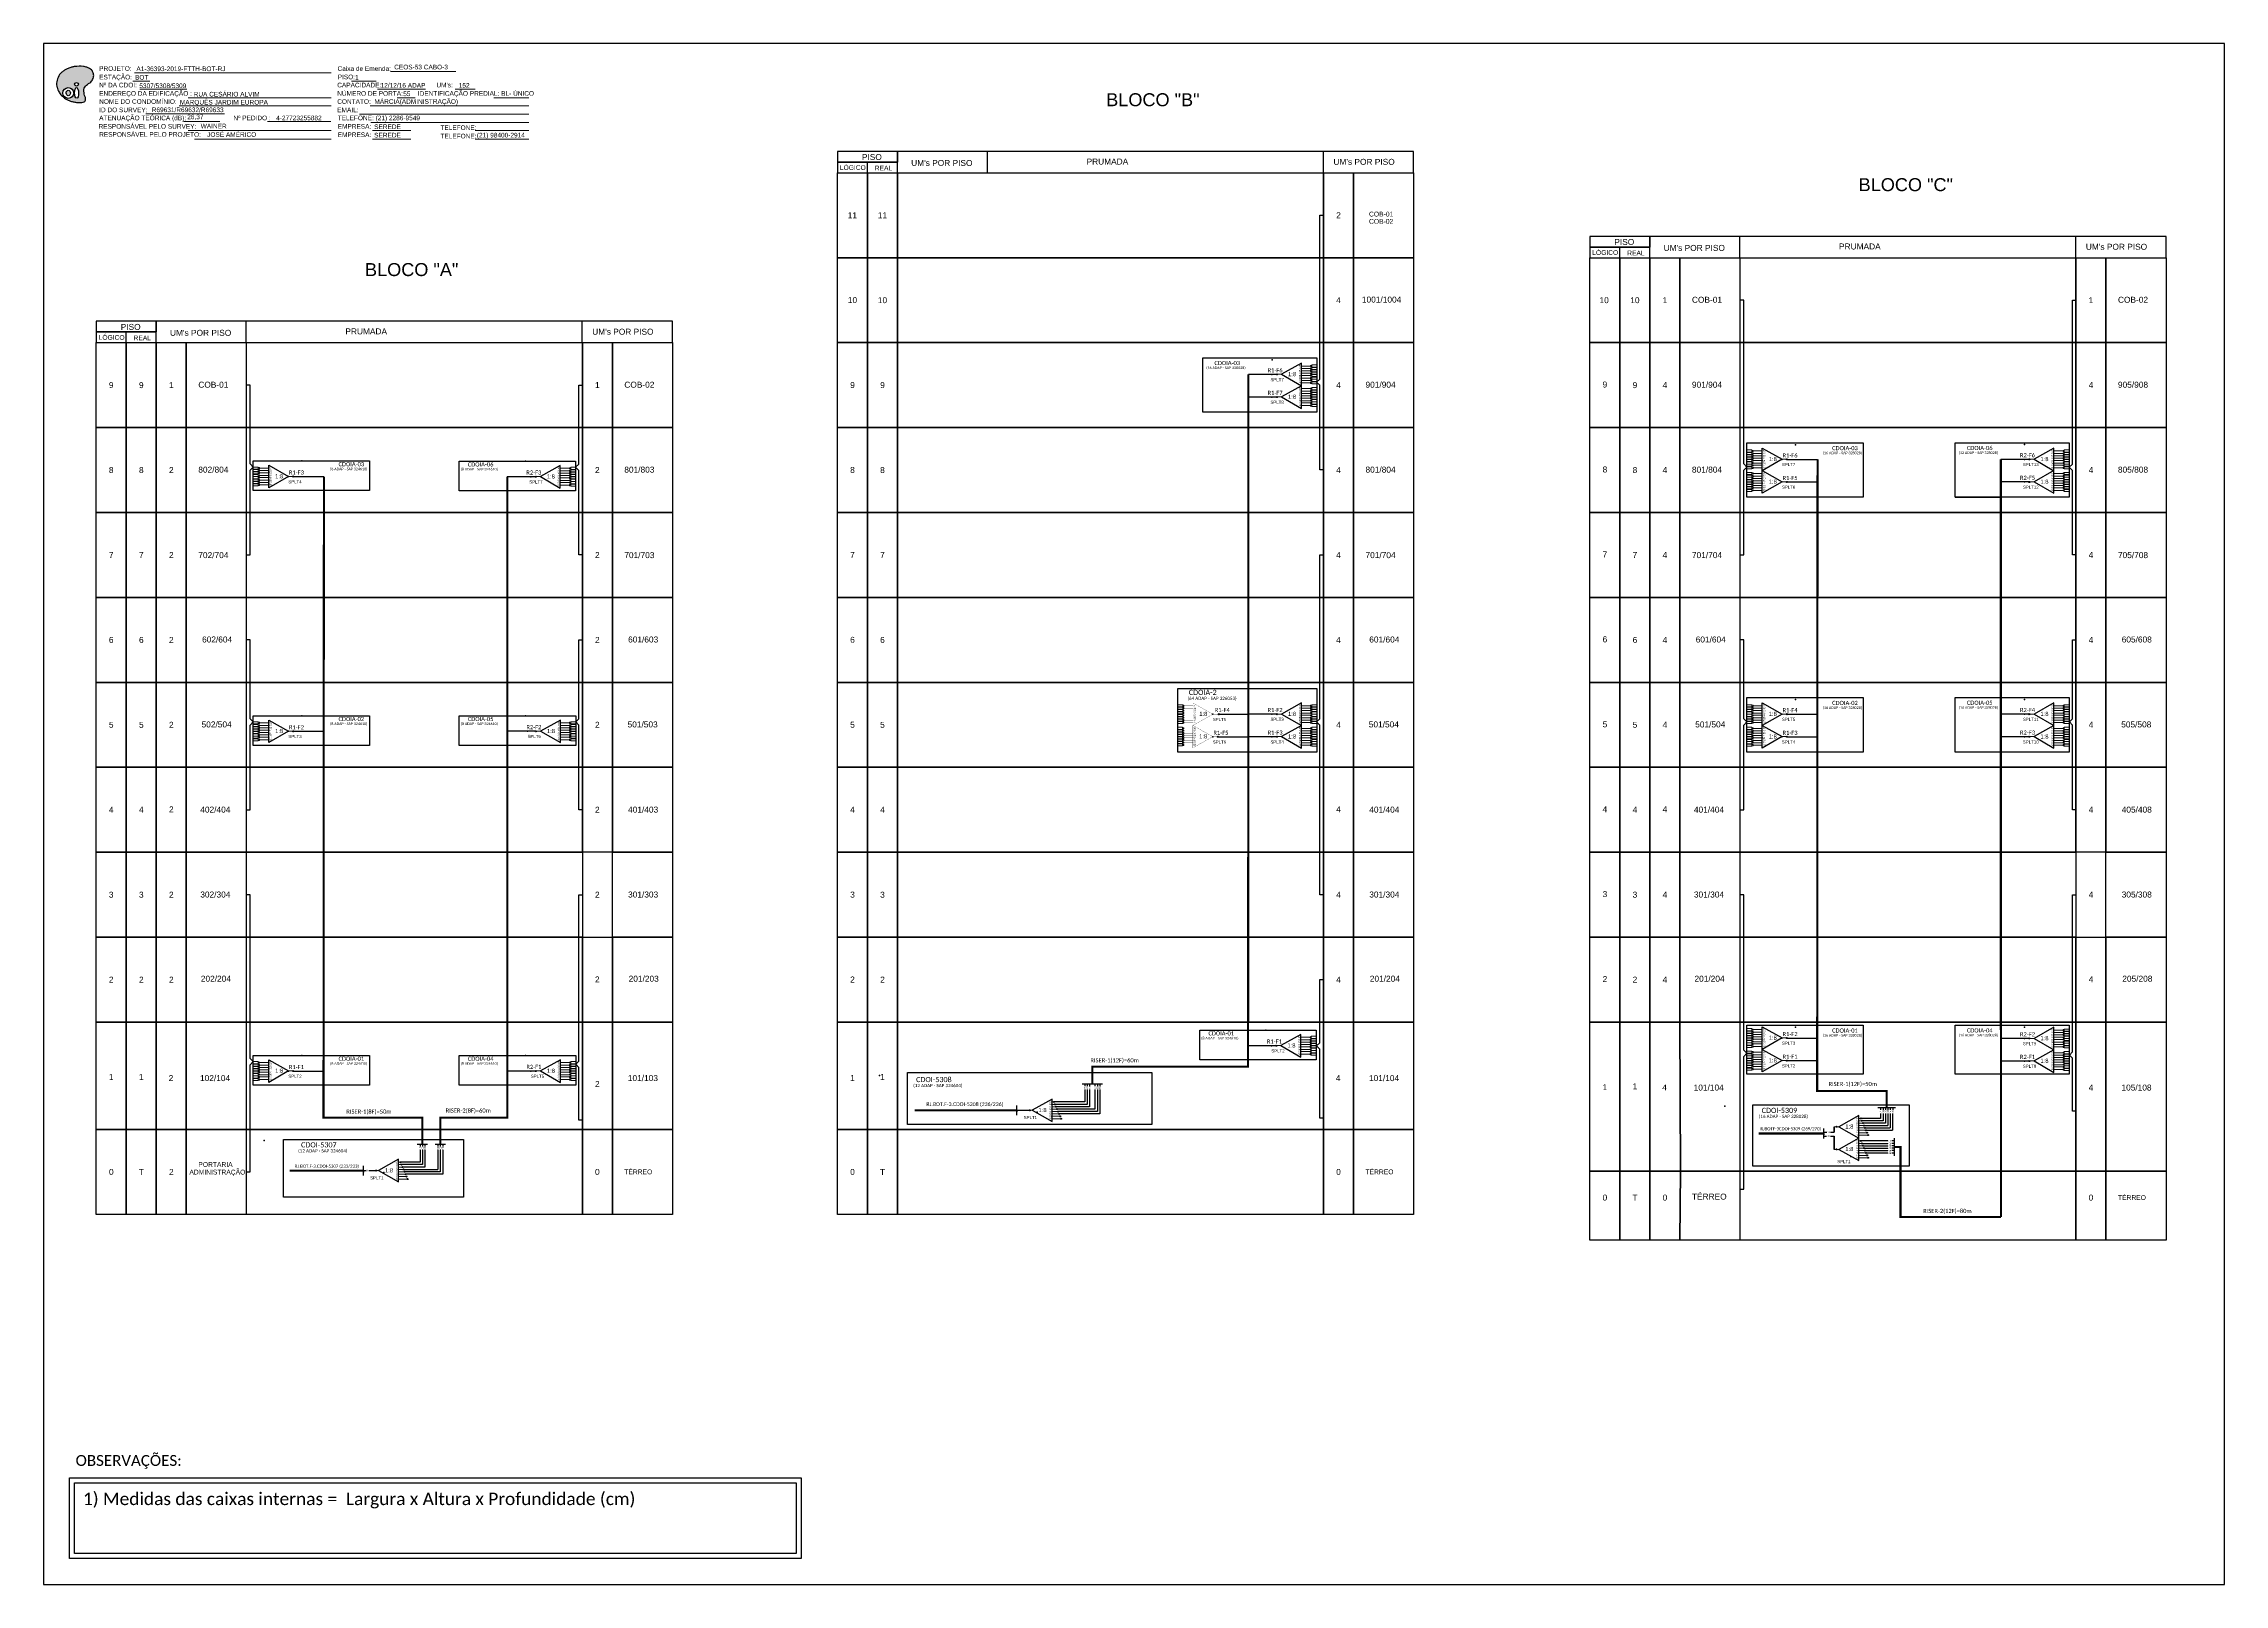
# Model space of a CAD drawing. Header units: millimetres. Extents: x 685560 to 956314, y 7459598 to 7518998.
# Drawn here: x 872214 to 956314, y 7459598 to 7518998 of the extents above; entities that cross this region are included whole.
import ezdxf
from ezdxf.enums import TextEntityAlignment as Align

# ---------------------------------------------------------------- set-up
doc = ezdxf.new("R2010")
doc.units = ezdxf.units.MM
doc.header["$LTSCALE"] = 3
doc.linetypes.add('DASHED', pattern=[0.75, 0.5, -0.25])
doc.styles.add('ARIAL', font='')
doc.styles.get("Standard").update_dxf_attribs({"font": ''})
doc.styles.add('WMF-Calibri0', font='')
doc.styles.get('ARIAL').set_extended_font_data('Arial')
doc.styles.get('Standard').set_extended_font_data('Arial')
doc.styles.get('WMF-Calibri0').set_extended_font_data('Calibri')
doc.linetypes.add('RESERVA', pattern='A,0.5,-0.15,["RESERVA",Standard,S=0.18,R=0,X=0,Y=-0.1],-1.3', length=1.95)

# ---------------------------------------------------------------- blocks, each defined once
blk = doc.blocks.new('A$C415C251F')
at = {"color": 3}
blk.add_point((0, 0), dxfattribs=at)
blk = doc.blocks.new('LEG_CDOIA8_C-SPLT_ESQ')
at = {"color": 3, "extrusion": (0, 0, -1), "xscale": -1, "zscale": -1}
blk.add_blockref('A$C415C251F', (0, 0), dxfattribs=at)
at = {"color": 1, "style": 'WMF-Calibri0', "flags": 4}
blk.add_attdef('MODELO', text='', height=1.5, dxfattribs=at).set_placement((22.54, -4.54), align=Align.CENTER)
blk.add_attdef('CDO', (21.44, -2.61), '', height=2, dxfattribs=at)
at = {"style": 'ARIAL', "flags": 4}
blk.add_attdef('SPLITAGEM', text='', height=1.5, dxfattribs=at).set_placement((18.61, -12.59), align=Align.CENTER)
blk = doc.blocks.new('SPLITTER_')
blk.add_point((0, 0))
at = {"style": 'ARIAL', "flags": 4}
blk.add_attdef('SPLT', (0, -3.3), '', height=1.5, dxfattribs=at)
blk = doc.blocks.new('SPLT_1-8_SC-APC')
at = {"color": 1, "lineweight": 0}
blk.add_lwpolyline([(-17, -7.5), (-19.3, -7.5)], dxfattribs=at)
at = {"color": 1}
blk.add_lwpolyline([(-7.4, -2.1), (-17, -7.5), (-7.4, -13), (-7.4, -2.1)], dxfattribs=at)
at = {"color": 3, "lineweight": 0}
for points in [[(-3, -3.5), (-7.4, -3.5)], [(-7.4, -4.7), (-3, -4.7)], [(-7.4, -5.8), (-3, -5.8)], [(-7.4, -7), (-3, -7)], [(-7.4, -8.1), (-3, -8.1)], [(-7.4, -9.3), (-3, -9.3)], [(-7.4, -10.4), (-3, -10.4)], [(-2.4, -3), (-2.4, -4)], [(-2.4, -3), (0, -3)], [(-2.4, -4), (0, -4)], [(-2.4, -4.2), (-2.4, -5.2)], [(-2.4, -4.2), (0, -4.2)], [(-2.4, -5.2), (0, -5.2)], [(-2.4, -5.3), (-2.4, -6.3)], [(-2.4, -5.3), (0, -5.3)], [(-2.4, -6.3), (0, -6.3)], [(-2.4, -6.5), (-2.4, -7.5)], [(-2.4, -6.5), (0, -6.5)], [(-2.4, -7.5), (0, -7.5)], [(-2.4, -7.6), (-2.4, -8.6)], [(-2.4, -7.6), (0, -7.6)], [(-2.4, -8.6), (0, -8.6)], [(-2.4, -8.8), (-2.4, -9.8)], [(-2.4, -8.8), (0, -8.8)], [(-2.4, -9.8), (0, -9.8)], [(-2.4, -9.9), (-2.4, -10.9)], [(-2.4, -9.9), (0, -9.9)], [(-7.4, -11.6), (-3, -11.6)], [(-2.4, -10.9), (0, -10.9)], [(-2.4, -11.1), (-2.4, -12.1)], [(-2.4, -11.1), (0, -11.1)], [(-2.4, -12.1), (0, -12.1)]]:
    blk.add_lwpolyline(points, dxfattribs=at)
for points in [[(-3, -3.2), (-2.4, -3.2), (-2.4, -3.8), (-3, -3.8)], [(-3, -4.4), (-2.4, -4.4), (-2.4, -5), (-3, -5)], [(-3, -5.5), (-2.4, -5.5), (-2.4, -6.1), (-3, -6.1)], [(-3, -6.7), (-2.4, -6.7), (-2.4, -7.3), (-3, -7.3)], [(-3, -7.8), (-2.4, -7.8), (-2.4, -8.4), (-3, -8.4)], [(-3, -9), (-2.4, -9), (-2.4, -9.6), (-3, -9.6)], [(-3, -10.1), (-2.4, -10.1), (-2.4, -10.7), (-3, -10.7)], [(-3, -11.3), (-2.4, -11.3), (-2.4, -11.9), (-3, -11.9)]]:
    blk.add_lwpolyline(points, close=True, dxfattribs=at)
at = {"color": 1, "style": 'ARIAL'}
for s, height, p in [('1:8', 2, (-13.9, -8.4)), ('S1', 0.75, (-8.7, -3.8)), ('S2', 0.75, (-8.7, -5)), ('S3', 0.75, (-8.7, -6.2)), ('S4', 0.75, (-8.7, -7.4)), ('S5', 0.75, (-8.7, -8.6)), ('S6', 0.75, (-8.7, -9.7)), ('S7', 0.75, (-8.7, -10.8)), ('S8', 0.75, (-8.7, -11.9))]:
    blk.add_text(s, height=height, dxfattribs=at).set_placement(p)
blk = doc.blocks.new('LEG_CDOIA8_C-SPLT_DIR')
at = {"color": 3}
blk.add_blockref('A$C415C251F', (0, 0), dxfattribs=at)
at = {"color": 1, "style": 'WMF-Calibri0', "flags": 4}
blk.add_attdef('CDO', (-26.8, -2.6), '', height=2, dxfattribs=at)
blk.add_attdef('MODELO', text='', height=1.5, dxfattribs=at).set_placement((-22.2, -4.5), align=Align.CENTER)
at = {"style": 'ARIAL', "flags": 4}
blk.add_attdef('SPLITAGEM', text='', height=1.5, dxfattribs=at).set_placement((-18.4, -12.6), align=Align.CENTER)
blk = doc.blocks.new('SPLT_1-8_SC-APC_ESQ')
at = {"color": 3, "lineweight": 0}
for points in [[(2.4, -3), (0, -3)], [(2.4, -4), (0, -4)], [(2.4, -4.2), (0, -4.2)], [(2.4, -5.2), (0, -5.2)], [(2.4, -5.3), (0, -5.3)], [(2.4, -6.3), (0, -6.3)], [(2.4, -6.5), (0, -6.5)], [(2.4, -7.5), (0, -7.5)], [(2.4, -7.6), (0, -7.6)], [(2.4, -8.6), (0, -8.6)], [(2.4, -8.8), (0, -8.8)], [(2.4, -9.8), (0, -9.8)], [(2.4, -9.9), (0, -9.9)], [(2.4, -3), (2.4, -4)], [(2.4, -4.2), (2.4, -5.2)], [(2.4, -5.3), (2.4, -6.3)], [(2.4, -6.5), (2.4, -7.5)], [(2.4, -7.6), (2.4, -8.6)], [(2.4, -8.8), (2.4, -9.8)], [(2.4, -9.9), (2.4, -10.9)], [(3, -3.5), (7.4, -3.5)], [(7.4, -4.7), (3, -4.7)], [(7.4, -5.8), (3, -5.8)], [(7.4, -7), (3, -7)], [(7.4, -8.1), (3, -8.1)], [(7.4, -9.3), (3, -9.3)], [(7.4, -10.4), (3, -10.4)], [(2.4, -10.9), (0, -10.9)], [(2.4, -11.1), (0, -11.1)], [(2.4, -12.1), (0, -12.1)], [(2.4, -11.1), (2.4, -12.1)], [(7.4, -11.6), (3, -11.6)]]:
    blk.add_lwpolyline(points, dxfattribs=at)
for points in [[(3, -3.2), (2.4, -3.2), (2.4, -3.8), (3, -3.8)], [(3, -4.4), (2.4, -4.4), (2.4, -5), (3, -5)], [(3, -5.5), (2.4, -5.5), (2.4, -6.1), (3, -6.1)], [(3, -6.7), (2.4, -6.7), (2.4, -7.3), (3, -7.3)], [(3, -7.8), (2.4, -7.8), (2.4, -8.4), (3, -8.4)], [(3, -9), (2.4, -9), (2.4, -9.6), (3, -9.6)], [(3, -10.1), (2.4, -10.1), (2.4, -10.7), (3, -10.7)], [(3, -11.3), (2.4, -11.3), (2.4, -11.9), (3, -11.9)]]:
    blk.add_lwpolyline(points, close=True, dxfattribs=at)
at = {"color": 1}
blk.add_lwpolyline([(7.4, -2.1), (17, -7.5), (7.4, -13), (7.4, -2.1)], dxfattribs=at)
at = {"color": 1, "lineweight": 0}
blk.add_lwpolyline([(17, -7.5), (19.3, -7.5)], dxfattribs=at)
at = {"color": 1, "style": 'ARIAL'}
for s, height, p in [('S2', 0.75, (7.6, -5)), ('S3', 0.75, (7.6, -6.2)), ('S4', 0.75, (7.6, -7.4)), ('S5', 0.75, (7.5, -8.6)), ('S6', 0.75, (7.6, -9.7)), ('S7', 0.75, (7.6, -10.8)), ('S1', 0.75, (7.7, -3.8)), ('1:8', 2, (10.5, -8.4)), ('S8', 0.75, (7.6, -11.9))]:
    blk.add_text(s, height=height, dxfattribs=at).set_placement(p)
blk = doc.blocks.new('OI')
h = blk.add_hatch(color=40)
edge = h.paths.add_edge_path()
edge.add_spline(control_points=[(4.35, -0.67), (3.92, -0.99), (3.26, -1.5), (2.81, -2.59), (2.9, -3.5), (3.06, -4.27), (3.31, -4.85), (3.37, -5.39), (3.4, -5.88), (3.2, -6.4), (2.54, -6.61), (1.65, -6.63), (0.55, -6.67), (-0.56, -6.42), (-1.61, -6.14), (-2.77, -5.61), (-3.92, -4.77), (-4.89, -3.7), (-5.34, -2.65), (-5.6, -1.94), (-5.85, -0.96), (-5.71, 0.47), (-5.1, 2.02), (-4.14, 3.02), (-3.3, 3.61), (-2.37, 4.16), (-1.36, 4.44), (-0.56, 4.7), (0.79, 4.85), (2.24, 4.97), (3.79, 4.57), (4.67, 4.21), (5.44, 3.65), (5.76, 2.99), (6.03, 2.21), (6.01, 1.46), (5.72, 0.64), (5.31, 0.08), (4.88, -0.38), (4.51, -0.55), (4.35, -0.67)], knot_values=[0, 0, 0, 0, 1.60434, 2.417191, 3.427595, 4.282808, 4.776746, 5.304182, 5.888771, 6.258406, 6.858137, 7.79129, 8.986195, 10.124242, 11.187857, 12.242908, 13.953784, 15.414161, 16.515391, 17.349188, 17.675853, 19.552021, 21.515531, 22.568638, 23.63245, 24.621084, 25.782718, 26.745347, 27.142653, 29.870543, 31.004649, 31.921532, 32.709589, 33.801391, 34.042471, 35.192333, 35.971461, 36.628871, 37.254359, 37.836911, 37.836911, 37.836911, 37.836911], degree=3, periodic=1)
h.paths.add_polyline_path([(1.13, -0.87, -1), (-0.04, -0.87, -1)], flags=16)
edge = h.paths.add_edge_path(flags=16)
edge.add_ellipse((0.56, -3.59), major_axis=(-0.02, 1.71), ratio=0.361305, start_angle=0, end_angle=360)
h.paths.add_polyline_path([(-0.36, -3.62, -1), (-3.8, -3.62, -1)], flags=16)
edge = h.paths.add_edge_path(flags=0)
edge.add_ellipse((-2.08, -3.62), major_axis=(0, 0.885), ratio=0.758294, start_angle=0, end_angle=360)
at = {"color": 40}
for centre, radius in [((-2.08, -3.62), 1.72), ((0.54, -0.87), 0.587)]:
    blk.add_circle(centre, radius, dxfattribs=at)
blk.add_ellipse((-2.08, -3.62), major_axis=(0, 0.885), ratio=0.758294, start_param=-3.141592653589792, end_param=3.141592653589792, dxfattribs=at)
blk.add_ellipse((0.56, -3.59), major_axis=(-0.02, 1.71), ratio=0.361305, dxfattribs=at)
at = {"color": 40, "start_tangent": (-0.800898, -0.598801), "end_tangent": (-0.800898, -0.598801)}
blk.add_spline([(4.35, -0.67), (3.2, -1.78), (2.9, -2.54), (2.92, -3.55), (3.12, -4.38), (3.28, -4.85), (3.37, -5.37), (3.35, -5.95), (3.2, -6.29), (2.66, -6.55), (1.73, -6.63), (0.54, -6.62), (-0.58, -6.41), (-1.6, -6.11), (-2.56, -5.67), (-3.95, -4.67), (-4.89, -3.56), (-5.37, -2.56), (-5.64, -1.78), (-5.72, -1.46), (-5.63, 0.42), (-4.84, 2.22), (-4.13, 2.99), (-3.27, 3.62), (-2.4, 4.09), (-1.3, 4.47), (-0.37, 4.72), (0.02, 4.77), (2.75, 4.8), (3.85, 4.53), (4.69, 4.16), (5.31, 3.68), (5.85, 2.73), (5.93, 2.5), (5.94, 1.35), (5.67, 0.62), (5.29, 0.08), (4.84, -0.36), (4.35, -0.67)], degree=3, dxfattribs=at)

msp = doc.modelspace()

# ---------------------------------------------------------------- hatches: boundary and pattern name
h = msp.add_hatch(color=3)
h.dxf.hatch_style = 1
edge = h.paths.add_edge_path()
edge.add_arc((919775, 7506245), 20.5, 0, 360)
h = msp.add_hatch(color=3)
h.dxf.hatch_style = 1
edge = h.paths.add_edge_path()
edge.add_arc((919775, 7505373), 20.5, 0, 360)
h = msp.add_hatch(color=3)
h.dxf.hatch_style = 1
edge = h.paths.add_edge_path()
edge.add_arc((939444, 7502971), 20.5, 0, 360)
h = msp.add_hatch(color=3)
h.dxf.hatch_style = 1
edge = h.paths.add_edge_path()
edge.add_arc((948792, 7502971), 20.5, 0, 360)
h = msp.add_hatch(color=3)
h.dxf.hatch_style = 1
edge = h.paths.add_edge_path()
edge.add_arc((881843, 7502309), 20.5, 0, 360)
h = msp.add_hatch(color=3)
h.dxf.hatch_style = 1
edge = h.paths.add_edge_path()
edge.add_arc((891192, 7502301), 20.5, 0, 360)
h = msp.add_hatch(color=3)
h.dxf.hatch_style = 1
edge = h.paths.add_edge_path()
edge.add_arc((939444, 7502099), 20.5, 0, 360)
h = msp.add_hatch(color=3)
h.dxf.hatch_style = 1
edge = h.paths.add_edge_path()
edge.add_arc((948792, 7502099), 20.5, 0, 360)
h = msp.add_hatch(color=3)
h.dxf.hatch_style = 1
edge = h.paths.add_edge_path()
edge.add_arc((881843, 7492486), 20.5, 0, 360)
h = msp.add_hatch(color=3)
h.dxf.hatch_style = 1
edge = h.paths.add_edge_path()
edge.add_arc((891193, 7492486), 20.5, 0, 360)
h = msp.add_hatch(color=3)
h.dxf.hatch_style = 1
edge = h.paths.add_edge_path()
edge.add_arc((917534, 7493143), 24.2, 0, 360)
h = msp.add_hatch(color=3)
h.dxf.hatch_style = 1
edge = h.paths.add_edge_path()
edge.add_arc((917534, 7493143), 20.5, 0, 360)
h = msp.add_hatch(color=3)
h.dxf.hatch_style = 1
edge = h.paths.add_edge_path()
edge.add_arc((919775, 7493148), 20.5, 0, 360)
h = msp.add_hatch(color=3)
h.dxf.hatch_style = 1
edge = h.paths.add_edge_path()
edge.add_arc((939444, 7493148), 20.5, 0, 360)
h = msp.add_hatch(color=3)
h.dxf.hatch_style = 1
edge = h.paths.add_edge_path()
edge.add_arc((948792, 7493148), 20.5, 0, 360)
h = msp.add_hatch(color=3)
h.dxf.hatch_style = 1
edge = h.paths.add_edge_path()
edge.add_arc((917495, 7492276), 20.5, 0, 360)
h = msp.add_hatch(color=3)
h.dxf.hatch_style = 1
edge = h.paths.add_edge_path()
edge.add_arc((919775, 7492276), 20.5, 0, 360)
h = msp.add_hatch(color=3)
h.dxf.hatch_style = 1
edge = h.paths.add_edge_path()
edge.add_arc((939444, 7492276), 20.5, 0, 360)
h = msp.add_hatch(color=3)
h.dxf.hatch_style = 1
edge = h.paths.add_edge_path()
edge.add_arc((948792, 7492276), 20.5, 0, 360)
h = msp.add_hatch(color=3)
h.dxf.hatch_style = 1
edge = h.paths.add_edge_path()
edge.add_arc((919752, 7480365), 20.5, 0, 360)
h = msp.add_hatch(color=3)
h.dxf.hatch_style = 1
edge = h.paths.add_edge_path()
edge.add_arc((939444, 7480661), 20.5, 0, 360)
h = msp.add_hatch(color=3)
h.dxf.hatch_style = 1
edge = h.paths.add_edge_path()
edge.add_arc((948792, 7480645), 20.5, 0, 360)
h = msp.add_hatch(color=3)
h.dxf.hatch_style = 1
edge = h.paths.add_edge_path()
edge.add_arc((881843, 7479388), 20.5, 0, 360)
h = msp.add_hatch(color=3)
h.dxf.hatch_style = 1
edge = h.paths.add_edge_path()
edge.add_arc((891193, 7479388), 20.5, 0, 360)
h = msp.add_hatch(color=3)
h.dxf.hatch_style = 1
edge = h.paths.add_edge_path()
edge.add_arc((939444, 7479789), 20.5, 0, 360)
h = msp.add_hatch(color=3)
h.dxf.hatch_style = 1
edge = h.paths.add_edge_path()
edge.add_arc((948792, 7479773), 20.5, 0, 360)
h = msp.add_hatch(color=3)
h.dxf.hatch_style = 1
edge = h.paths.add_edge_path()
edge.add_arc((911175, 7478197), 19.3, 0, 360)
h = msp.add_hatch(color=3)
h.dxf.hatch_style = 1
edge = h.paths.add_edge_path()
edge.add_arc((910243, 7477874), 20.5, 0, 360)
h = msp.add_hatch(color=3)
h.dxf.hatch_style = 1
edge = h.paths.add_edge_path()
edge.add_arc((911215, 7478105), 19.3, 0, 360)
h = msp.add_hatch(color=3)
h.dxf.hatch_style = 1
edge = h.paths.add_edge_path()
edge.add_arc((911255, 7478012), 19.3, 0, 360)
h = msp.add_hatch(color=3)
h.dxf.hatch_style = 1
edge = h.paths.add_edge_path()
edge.add_arc((911295, 7477920), 19.3, 0, 360)
h = msp.add_hatch(color=3)
h.dxf.hatch_style = 1
edge = h.paths.add_edge_path()
edge.add_arc((911335, 7477828), 19.3, 0, 360)
h = msp.add_hatch(color=3)
h.dxf.hatch_style = 1
edge = h.paths.add_edge_path()
edge.add_arc((911375, 7477736), 19.3, 0, 360)
h = msp.add_hatch(color=3)
h.dxf.hatch_style = 1
edge = h.paths.add_edge_path()
edge.add_arc((911415, 7477643), 19.3, 0, 360)
h = msp.add_hatch(color=3)
h.dxf.hatch_style = 1
edge = h.paths.add_edge_path()
edge.add_arc((911455, 7477551), 19.3, 0, 360)
h = msp.add_hatch(color=3)
h.dxf.hatch_style = 1
edge = h.paths.add_edge_path()
edge.add_arc((942292, 7477564), 19.3, 0, 360)
h = msp.add_hatch(color=3)
h.dxf.hatch_style = 1
edge = h.paths.add_edge_path()
edge.add_arc((942332, 7477472), 19.3, 0, 360)
h = msp.add_hatch(color=3)
h.dxf.hatch_style = 1
edge = h.paths.add_edge_path()
edge.add_arc((942372, 7477380), 19.3, 0, 360)
h = msp.add_hatch(color=3)
h.dxf.hatch_style = 1
edge = h.paths.add_edge_path()
edge.add_arc((941359, 7477241), 20.5, 0, 360)
h = msp.add_hatch(color=3)
h.dxf.hatch_style = 1
edge = h.paths.add_edge_path()
edge.add_arc((942292, 7476693), 19.3, 0, 360)
h = msp.add_hatch(color=3)
h.dxf.hatch_style = 1
edge = h.paths.add_edge_path()
edge.add_arc((942332, 7476600), 19.3, 0, 360)
h = msp.add_hatch(color=3)
h.dxf.hatch_style = 1
edge = h.paths.add_edge_path()
edge.add_arc((942372, 7476508), 19.3, 0, 360)
h = msp.add_hatch(color=3)
h.dxf.hatch_style = 1
edge = h.paths.add_edge_path()
edge.add_arc((942412, 7477288), 19.3, 0, 360)
h = msp.add_hatch(color=3)
h.dxf.hatch_style = 1
edge = h.paths.add_edge_path()
edge.add_arc((942452, 7477195), 19.3, 0, 360)
h = msp.add_hatch(color=3)
h.dxf.hatch_style = 1
edge = h.paths.add_edge_path()
edge.add_arc((942492, 7477103), 19.3, 0, 360)
h = msp.add_hatch(color=3)
h.dxf.hatch_style = 1
edge = h.paths.add_edge_path()
edge.add_arc((942532, 7477011), 19.3, 0, 360)
h = msp.add_hatch(color=3)
h.dxf.hatch_style = 1
edge = h.paths.add_edge_path()
edge.add_arc((942572, 7476919), 19.3, 0, 360)
h = msp.add_hatch(color=3)
h.dxf.hatch_style = 1
edge = h.paths.add_edge_path()
edge.add_arc((885972, 7475872), 19.3, 0, 360)
h = msp.add_hatch(color=3)
h.dxf.hatch_style = 1
edge = h.paths.add_edge_path()
edge.add_arc((886012, 7475780), 19.3, 0, 360)
h = msp.add_hatch(color=3)
h.dxf.hatch_style = 1
edge = h.paths.add_edge_path()
edge.add_arc((886052, 7475687), 19.3, 0, 360)
h = msp.add_hatch(color=3)
h.dxf.hatch_style = 1
edge = h.paths.add_edge_path()
edge.add_arc((941359, 7476370), 20.5, 0, 360)
h = msp.add_hatch(color=3)
h.dxf.hatch_style = 1
edge = h.paths.add_edge_path()
edge.add_arc((942412, 7476416), 19.3, 0, 360)
h = msp.add_hatch(color=3)
h.dxf.hatch_style = 1
edge = h.paths.add_edge_path()
edge.add_arc((942452, 7476324), 19.3, 0, 360)
h = msp.add_hatch(color=3)
h.dxf.hatch_style = 1
edge = h.paths.add_edge_path()
edge.add_arc((942492, 7476231), 19.3, 0, 360)
h = msp.add_hatch(color=3)
h.dxf.hatch_style = 1
edge = h.paths.add_edge_path()
edge.add_arc((942532, 7476139), 19.3, 0, 360)
h = msp.add_hatch(color=3)
h.dxf.hatch_style = 1
edge = h.paths.add_edge_path()
edge.add_arc((942572, 7476047), 19.3, 0, 360)
h = msp.add_hatch(color=3)
h.dxf.hatch_style = 1
edge = h.paths.add_edge_path()
edge.add_arc((885040, 7475549), 20.5, 0, 360)
h = msp.add_hatch(color=3)
h.dxf.hatch_style = 1
edge = h.paths.add_edge_path()
edge.add_arc((886092, 7475595), 19.3, 0, 360)
h = msp.add_hatch(color=3)
h.dxf.hatch_style = 1
edge = h.paths.add_edge_path()
edge.add_arc((886132, 7475503), 19.3, 0, 360)
h = msp.add_hatch(color=3)
h.dxf.hatch_style = 1
edge = h.paths.add_edge_path()
edge.add_arc((886172, 7475411), 19.3, 0, 360)
h = msp.add_hatch(color=3)
h.dxf.hatch_style = 1
edge = h.paths.add_edge_path()
edge.add_arc((886212, 7475319), 19.3, 0, 360)
h = msp.add_hatch(color=3)
h.dxf.hatch_style = 1
edge = h.paths.add_edge_path()
edge.add_arc((886252, 7475226), 19.3, 0, 360)

# ---------------------------------------------------------------- linework, layer by layer
for points in [[(872214, 7459598), (956314, 7459598), (956314, 7518998), (872214, 7518998)], [(902829, 7514019), (903987, 7514019), (903987, 7510745), (902829, 7510745)], [(903987, 7514019), (905144, 7514019), (905144, 7510745), (903987, 7510745)], [(905144, 7514019), (921573, 7514019), (921573, 7510745), (905144, 7510745)], [(921573, 7514019), (922731, 7514019), (922731, 7510745), (921573, 7510745)], [(922731, 7514019), (925045, 7514019), (925045, 7510745), (922731, 7510745)], [(902829, 7510745), (903987, 7510745), (903987, 7507471), (902829, 7507471)], [(903987, 7510745), (905144, 7510745), (905144, 7507471), (903987, 7507471)], [(905144, 7510745), (921573, 7510745), (921573, 7507471), (905144, 7507471)], [(921573, 7510745), (922731, 7510745), (922731, 7507471), (921573, 7507471)], [(922731, 7510745), (925045, 7510745), (925045, 7507471), (922731, 7507471)], [(931847, 7510745), (933004, 7510745), (933004, 7507471), (931847, 7507471)], [(933004, 7510745), (934161, 7510745), (934161, 7507471), (933004, 7507471)], [(934161, 7510745), (950591, 7510745), (950591, 7507471), (934161, 7507471)], [(934161, 7510745), (935319, 7510745), (935319, 7507471), (934161, 7507471)], [(935319, 7510745), (937633, 7510745), (937633, 7507471), (935319, 7507471)], [(950591, 7510745), (951748, 7510745), (951748, 7507471), (950591, 7507471)], [(951748, 7510745), (954063, 7510745), (954063, 7507471), (951748, 7507471)], [(874246, 7507471), (875403, 7507471), (875403, 7504196), (874246, 7504196)], [(875403, 7507471), (876560, 7507471), (876560, 7504196), (875403, 7504196)], [(876560, 7507471), (892990, 7507471), (892990, 7504196), (876560, 7504196)], [(876560, 7507471), (877718, 7507471), (877718, 7504196), (876560, 7504196)], [(877718, 7507471), (880032, 7507471), (880032, 7504196), (877718, 7504196)], [(892990, 7507471), (894147, 7507471), (894147, 7504196), (892990, 7504196)], [(894147, 7507471), (896462, 7507471), (896462, 7504196), (894147, 7504196)], [(902829, 7507471), (903987, 7507471), (903987, 7504196), (902829, 7504196)], [(903987, 7507471), (905144, 7507471), (905144, 7504196), (903987, 7504196)], [(905144, 7507471), (921573, 7507471), (921573, 7504196), (905144, 7504196)], [(921573, 7507471), (922731, 7507471), (922731, 7504196), (921573, 7504196)], [(922731, 7507471), (925045, 7507471), (925045, 7504196), (922731, 7504196)], [(931847, 7507471), (933004, 7507471), (933004, 7504196), (931847, 7504196)], [(933004, 7507471), (934161, 7507471), (934161, 7504196), (933004, 7504196)], [(934161, 7507471), (950591, 7507471), (950591, 7504196), (934161, 7504196)], [(934161, 7507471), (935319, 7507471), (935319, 7504196), (934161, 7504196)], [(935319, 7507471), (937633, 7507471), (937633, 7504196), (935319, 7504196)], [(950591, 7507471), (951748, 7507471), (951748, 7504196), (950591, 7504196)], [(951748, 7507471), (954063, 7507471), (954063, 7504196), (951748, 7504196)], [(874246, 7504196), (875403, 7504196), (875403, 7500922), (874246, 7500922)], [(875403, 7504196), (876560, 7504196), (876560, 7500922), (875403, 7500922)], [(876560, 7504196), (892990, 7504196), (892990, 7500922), (876560, 7500922)], [(876560, 7504196), (877718, 7504196), (877718, 7500922), (876560, 7500922)], [(877718, 7504196), (880032, 7504196), (880032, 7500922), (877718, 7500922)], [(892990, 7504196), (894147, 7504196), (894147, 7500922), (892990, 7500922)], [(894147, 7504196), (896462, 7504196), (896462, 7500922), (894147, 7500922)], [(902829, 7504196), (903987, 7504196), (903987, 7500922), (902829, 7500922)], [(903987, 7504196), (905144, 7504196), (905144, 7500922), (903987, 7500922)], [(905144, 7504196), (921573, 7504196), (921573, 7500922), (905144, 7500922)], [(921573, 7504196), (922731, 7504196), (922731, 7500922), (921573, 7500922)], [(922731, 7504196), (925045, 7504196), (925045, 7500922), (922731, 7500922)], [(931847, 7504196), (933004, 7504196), (933004, 7500922), (931847, 7500922)], [(933004, 7504196), (934161, 7504196), (934161, 7500922), (933004, 7500922)], [(934161, 7504196), (950591, 7504196), (950591, 7500922), (934161, 7500922)], [(934161, 7504196), (935319, 7504196), (935319, 7500922), (934161, 7500922)], [(935319, 7504196), (937633, 7504196), (937633, 7500922), (935319, 7500922)], [(950591, 7504196), (951748, 7504196), (951748, 7500922), (950591, 7500922)], [(951748, 7504196), (954063, 7504196), (954063, 7500922), (951748, 7500922)], [(874246, 7500922), (875403, 7500922), (875403, 7497647), (874246, 7497647)], [(875403, 7500922), (876560, 7500922), (876560, 7497647), (875403, 7497647)], [(876560, 7500922), (892990, 7500922), (892990, 7497647), (876560, 7497647)], [(876560, 7500922), (877718, 7500922), (877718, 7497647), (876560, 7497647)], [(877718, 7500922), (880032, 7500922), (880032, 7497647), (877718, 7497647)], [(892990, 7500922), (894147, 7500922), (894147, 7497647), (892990, 7497647)], [(894147, 7500922), (896462, 7500922), (896462, 7497647), (894147, 7497647)], [(902829, 7500922), (903987, 7500922), (903987, 7497647), (902829, 7497647)], [(903987, 7500922), (905144, 7500922), (905144, 7497647), (903987, 7497647)], [(905144, 7500922), (921573, 7500922), (921573, 7497647), (905144, 7497647)], [(921573, 7500922), (922731, 7500922), (922731, 7497647), (921573, 7497647)], [(922731, 7500922), (925045, 7500922), (925045, 7497647), (922731, 7497647)], [(931847, 7500922), (933004, 7500922), (933004, 7497647), (931847, 7497647)], [(933004, 7500922), (934161, 7500922), (934161, 7497647), (933004, 7497647)], [(934161, 7500922), (950591, 7500922), (950591, 7497647), (934161, 7497647)], [(934161, 7500922), (935319, 7500922), (935319, 7497647), (934161, 7497647)], [(935319, 7500922), (937633, 7500922), (937633, 7497647), (935319, 7497647)], [(950591, 7500922), (951748, 7500922), (951748, 7497647), (950591, 7497647)], [(951748, 7500922), (954063, 7500922), (954063, 7497647), (951748, 7497647)], [(874246, 7497647), (875403, 7497647), (875403, 7494373), (874246, 7494373)], [(875403, 7497647), (876560, 7497647), (876560, 7494373), (875403, 7494373)], [(876560, 7497647), (892990, 7497647), (892990, 7494373), (876560, 7494373)], [(876560, 7497647), (877718, 7497647), (877718, 7494373), (876560, 7494373)], [(877718, 7497647), (880032, 7497647), (880032, 7494373), (877718, 7494373)], [(892990, 7497647), (894147, 7497647), (894147, 7494373), (892990, 7494373)], [(894147, 7497647), (896462, 7497647), (896462, 7494373), (894147, 7494373)], [(902829, 7497647), (903987, 7497647), (903987, 7494373), (902829, 7494373)], [(903987, 7497647), (905144, 7497647), (905144, 7494373), (903987, 7494373)], [(905144, 7497647), (921573, 7497647), (921573, 7494373), (905144, 7494373)], [(921573, 7497647), (922731, 7497647), (922731, 7494373), (921573, 7494373)], [(922731, 7497647), (925045, 7497647), (925045, 7494373), (922731, 7494373)], [(931847, 7497647), (933004, 7497647), (933004, 7494373), (931847, 7494373)], [(933004, 7497647), (934161, 7497647), (934161, 7494373), (933004, 7494373)], [(934161, 7497647), (950591, 7497647), (950591, 7494373), (934161, 7494373)], [(934161, 7497647), (935319, 7497647), (935319, 7494373), (934161, 7494373)], [(935319, 7497647), (937633, 7497647), (937633, 7494373), (935319, 7494373)], [(950591, 7497647), (951748, 7497647), (951748, 7494373), (950591, 7494373)], [(951748, 7497647), (954063, 7497647), (954063, 7494373), (951748, 7494373)], [(874246, 7494373), (875403, 7494373), (875403, 7491099), (874246, 7491099)], [(875403, 7494373), (876560, 7494373), (876560, 7491099), (875403, 7491099)], [(876560, 7494373), (892990, 7494373), (892990, 7491099), (876560, 7491099)], [(876560, 7494373), (877718, 7494373), (877718, 7491099), (876560, 7491099)], [(877718, 7494373), (880032, 7494373), (880032, 7491099), (877718, 7491099)], [(892990, 7494373), (894147, 7494373), (894147, 7491099), (892990, 7491099)], [(894147, 7494373), (896462, 7494373), (896462, 7491099), (894147, 7491099)], [(902829, 7494373), (903987, 7494373), (903987, 7491099), (902829, 7491099)], [(903987, 7494373), (905144, 7494373), (905144, 7491099), (903987, 7491099)], [(905144, 7494373), (921573, 7494373), (921573, 7491099), (905144, 7491099)], [(921573, 7494373), (922731, 7494373), (922731, 7491099), (921573, 7491099)], [(922731, 7494373), (925045, 7494373), (925045, 7491099), (922731, 7491099)], [(931847, 7494373), (933004, 7494373), (933004, 7491099), (931847, 7491099)], [(933004, 7494373), (934161, 7494373), (934161, 7491099), (933004, 7491099)], [(934161, 7494373), (950591, 7494373), (950591, 7491099), (934161, 7491099)], [(934161, 7494373), (935319, 7494373), (935319, 7491099), (934161, 7491099)], [(935319, 7494373), (937633, 7494373), (937633, 7491099), (935319, 7491099)], [(950591, 7494373), (951748, 7494373), (951748, 7491099), (950591, 7491099)], [(951748, 7494373), (954063, 7494373), (954063, 7491099), (951748, 7491099)], [(874246, 7491099), (875403, 7491099), (875403, 7487824), (874246, 7487824)], [(875403, 7491099), (876560, 7491099), (876560, 7487824), (875403, 7487824)], [(876560, 7491099), (892990, 7491099), (892990, 7487824), (876560, 7487824)], [(876560, 7491099), (877718, 7491099), (877718, 7487824), (876560, 7487824)], [(877718, 7491099), (880032, 7491099), (880032, 7487824), (877718, 7487824)], [(892990, 7491099), (894147, 7491099), (894147, 7487824), (892990, 7487824)], [(894147, 7491099), (896462, 7491099), (896462, 7487824), (894147, 7487824)], [(902829, 7491099), (903987, 7491099), (903987, 7487824), (902829, 7487824)], [(903987, 7491099), (905144, 7491099), (905144, 7487824), (903987, 7487824)], [(905144, 7491099), (921573, 7491099), (921573, 7487824), (905144, 7487824)], [(921573, 7491099), (922731, 7491099), (922731, 7487824), (921573, 7487824)], [(922731, 7491099), (925045, 7491099), (925045, 7487824), (922731, 7487824)], [(931847, 7491099), (933004, 7491099), (933004, 7487824), (931847, 7487824)], [(933004, 7491099), (934161, 7491099), (934161, 7487824), (933004, 7487824)], [(934161, 7491099), (950591, 7491099), (950591, 7487824), (934161, 7487824)], [(934161, 7491099), (935319, 7491099), (935319, 7487824), (934161, 7487824)], [(935319, 7491099), (937633, 7491099), (937633, 7487824), (935319, 7487824)], [(950591, 7491099), (951748, 7491099), (951748, 7487824), (950591, 7487824)], [(951748, 7491099), (954063, 7491099), (954063, 7487824), (951748, 7487824)], [(874246, 7487824), (875403, 7487824), (875403, 7484550), (874246, 7484550)], [(875403, 7487824), (876560, 7487824), (876560, 7484550), (875403, 7484550)], [(876560, 7487824), (892990, 7487824), (892990, 7484550), (876560, 7484550)], [(876560, 7487824), (877718, 7487824), (877718, 7484550), (876560, 7484550)], [(877718, 7487824), (880032, 7487824), (880032, 7484550), (877718, 7484550)], [(894147, 7487824), (896462, 7487824), (896462, 7484550), (894147, 7484550)], [(902829, 7487824), (903987, 7487824), (903987, 7484550), (902829, 7484550)], [(903987, 7487824), (905144, 7487824), (905144, 7484550), (903987, 7484550)], [(905144, 7487824), (921573, 7487824), (921573, 7484550), (905144, 7484550)], [(921573, 7487824), (922731, 7487824), (922731, 7484550), (921573, 7484550)], [(922731, 7487824), (925045, 7487824), (925045, 7484550), (922731, 7484550)], [(931847, 7487824), (933004, 7487824), (933004, 7484550), (931847, 7484550)], [(933004, 7487824), (934161, 7487824), (934161, 7484550), (933004, 7484550)], [(934161, 7487824), (950591, 7487824), (950591, 7484550), (934161, 7484550)], [(934161, 7487824), (935319, 7487824), (935319, 7484550), (934161, 7484550)], [(935319, 7487824), (937633, 7487824), (937633, 7484550), (935319, 7484550)], [(951748, 7487824), (954063, 7487824), (954063, 7484550), (951748, 7484550)], [(874246, 7484550), (875403, 7484550), (875403, 7481276), (874246, 7481276)], [(875403, 7484550), (876560, 7484550), (876560, 7481276), (875403, 7481276)], [(876560, 7484550), (892990, 7484550), (892990, 7481276), (876560, 7481276)], [(876560, 7484550), (877718, 7484550), (877718, 7481276), (876560, 7481276)], [(877718, 7484550), (880032, 7484550), (880032, 7481276), (877718, 7481276)], [(892990, 7484550), (894147, 7484550), (894147, 7481276), (892990, 7481276)], [(894147, 7484550), (896462, 7484550), (896462, 7481276), (894147, 7481276)], [(902829, 7484550), (903987, 7484550), (903987, 7481276), (902829, 7481276)], [(903987, 7484550), (905144, 7484550), (905144, 7481276), (903987, 7481276)], [(905144, 7484550), (921573, 7484550), (921573, 7481276), (905144, 7481276)], [(921573, 7484550), (922731, 7484550), (922731, 7481276), (921573, 7481276)], [(922731, 7484550), (925045, 7484550), (925045, 7481276), (922731, 7481276)], [(931847, 7484550), (933004, 7484550), (933004, 7481276), (931847, 7481276)], [(933004, 7484550), (934161, 7484550), (934161, 7481276), (933004, 7481276)], [(934161, 7484550), (950591, 7484550), (950591, 7481276), (934161, 7481276)], [(934161, 7484550), (935319, 7484550), (935319, 7481276), (934161, 7481276)], [(935319, 7484550), (937633, 7484550), (937633, 7481276), (935319, 7481276)], [(950591, 7484550), (951748, 7484550), (951748, 7481276), (950591, 7481276)], [(951748, 7484550), (954063, 7484550), (954063, 7481276), (951748, 7481276)], [(874246, 7481276), (875403, 7481276), (875403, 7477137), (874246, 7477137)], [(875403, 7481276), (876560, 7481276), (876560, 7477137), (875403, 7477137)], [(876560, 7481276), (892990, 7481276), (892990, 7477137), (876560, 7477137)], [(876560, 7481276), (877718, 7481276), (877718, 7477137), (876560, 7477137)], [(877718, 7481276), (880032, 7481276), (880032, 7477137), (877718, 7477137)], [(892990, 7481276), (894147, 7481276), (894147, 7477137), (892990, 7477137)], [(894147, 7481276), (896462, 7481276), (896462, 7477137), (894147, 7477137)], [(902829, 7481276), (903987, 7481276), (903987, 7477137), (902829, 7477137)], [(903987, 7481276), (905144, 7481276), (905144, 7477137), (903987, 7477137)], [(905144, 7481276), (921573, 7481276), (921573, 7477137), (905144, 7477137)], [(921573, 7481276), (922731, 7481276), (922731, 7477137), (921573, 7477137)], [(922731, 7481276), (925045, 7481276), (925045, 7477137), (922731, 7477137)], [(931847, 7481276), (933004, 7481276), (933004, 7475524), (931847, 7475524)], [(933004, 7481276), (934161, 7481276), (934161, 7475524), (933004, 7475524)], [(934161, 7481276), (950591, 7481276), (950591, 7475524), (934161, 7475524)], [(934161, 7481276), (935319, 7481276), (935341, 7475524), (934161, 7475524)], [(935319, 7481276), (937633, 7481276), (937633, 7475524), (935341, 7475524)], [(950591, 7481276), (951748, 7481276), (951748, 7475524), (950591, 7475524)], [(951748, 7481276), (954063, 7481276), (954063, 7475524), (951748, 7475524)], [(874246, 7477137), (875403, 7477137), (875403, 7473862), (874246, 7473862)], [(875403, 7477137), (876560, 7477137), (876560, 7473862), (875403, 7473862)], [(876560, 7477137), (892990, 7477137), (892990, 7473862), (876560, 7473862)], [(876560, 7477137), (877718, 7477137), (877718, 7473862), (876560, 7473862)], [(877718, 7477137), (880032, 7477137), (880032, 7473862), (877718, 7473862)], [(892990, 7477137), (894147, 7477137), (894147, 7473862), (892990, 7473862)], [(894147, 7477137), (896462, 7477137), (896462, 7473862), (894147, 7473862)], [(902829, 7477137), (903987, 7477137), (903987, 7473862), (902829, 7473862)], [(903987, 7477137), (905144, 7477137), (905144, 7473862), (903987, 7473862)], [(905144, 7477137), (921573, 7477137), (921573, 7473862), (905144, 7473862)], [(921573, 7477137), (922731, 7477137), (922731, 7473862), (921573, 7473862)], [(922731, 7477137), (925045, 7477137), (925045, 7473862), (922731, 7473862)], [(931847, 7475524), (933004, 7475524), (933004, 7472873), (931847, 7472873)], [(933004, 7475524), (934161, 7475524), (934161, 7472873), (933004, 7472873)], [(934161, 7475524), (950591, 7475524), (950591, 7472873), (934161, 7472873)], [(934161, 7475524), (935341, 7475524), (935319, 7472873), (934161, 7472873)], [(935341, 7475524), (937633, 7475524), (937633, 7472873), (935319, 7472873)], [(950591, 7475524), (951748, 7475524), (951748, 7472873), (950591, 7472873)], [(951748, 7475524), (954063, 7475524), (954063, 7472873), (951748, 7472873)], [(873208, 7463708), (901433, 7463708), (901433, 7460591), (873208, 7460591)], [(873408, 7463508), (901233, 7463508), (901233, 7460791), (873408, 7460791)]]:
    msp.add_lwpolyline(points, close=True)
at = {"color": 7, "lineweight": 0}
for points in [[(875713, 7517873), (883310, 7517873)], [(885594, 7517922), (888108, 7517922)], [(875661, 7517545), (876316, 7517545)], [(875928, 7517238), (877742, 7517238)], [(877785, 7516914), (883310, 7516914)], [(884090, 7517549), (885038, 7517549)], [(885095, 7517238), (886948, 7517238)], [(885853, 7516914), (886548, 7516914)], [(888089, 7517238), (888855, 7517238)], [(889571, 7516914), (890926, 7516914)], [(876160, 7516296), (879192, 7516296)], [(877444, 7516603), (883310, 7516603)], [(884402, 7516279), (890929, 7516279)], [(884806, 7516603), (890929, 7516603)], [(877613, 7516000), (879007, 7516000)], [(877785, 7515644), (883310, 7515644)], [(878034, 7515320), (883310, 7515320)], [(880846, 7516000), (883296, 7516000)], [(884831, 7515955), (890929, 7515955)], [(884892, 7515644), (886372, 7515644)], [(884892, 7515320), (886372, 7515320)], [(888852, 7515644), (890929, 7515644)], [(888852, 7515320), (890929, 7515320)], [(911175, 7478197), (911105, 7478197)], [(911105, 7478105), (911215, 7478105)], [(911105, 7478012), (911255, 7478012)], [(911105, 7477920), (911295, 7477920)], [(911105, 7477828), (911335, 7477828)], [(911105, 7477736), (911375, 7477736)], [(911105, 7477643), (911415, 7477643)], [(911105, 7477551), (911455, 7477551)], [(885972, 7475872), (885902, 7475872)], [(885902, 7475780), (886012, 7475780)], [(885902, 7475687), (886052, 7475687)], [(885902, 7475595), (886092, 7475595)], [(885902, 7475503), (886132, 7475503)], [(885902, 7475411), (886172, 7475411)], [(885902, 7475319), (886212, 7475319)], [(885902, 7475226), (886252, 7475226)]]:
    msp.add_lwpolyline(points, dxfattribs=at)
at = {"color": 0}
for points in [[(902829, 7514431), (905144, 7514431), (905144, 7514842), (902829, 7514842)], [(902829, 7514019), (905144, 7514019), (905144, 7514431), (902829, 7514431)], [(931847, 7511156), (934161, 7511156), (934161, 7511567), (931847, 7511567)], [(931847, 7510745), (934161, 7510745), (934161, 7511156), (931847, 7511156)], [(874246, 7507882), (876560, 7507882), (876560, 7508293), (874246, 7508293)], [(874246, 7507471), (876560, 7507471), (876560, 7507882), (874246, 7507882)]]:
    msp.add_lwpolyline(points, close=True, dxfattribs=at)
at = {"linetype": 'Continuous'}
for points in [[(903987, 7514019), (903987, 7514431)], [(908616, 7514019), (908616, 7514842)], [(933004, 7510745), (933004, 7511156)], [(937633, 7510745), (937633, 7511567)], [(875403, 7507471), (875403, 7507882)], [(880032, 7507471), (880032, 7508293)], [(914947, 7477332), (905533, 7477332)]]:
    msp.add_lwpolyline(points, dxfattribs=at)
for points in [[(905144, 7514019), (925045, 7514019), (925045, 7514842), (905144, 7514842), (905144, 7514842), (905144, 7514431)], [(921572, 7514019), (921572, 7514842)], [(934161, 7510745), (954063, 7510745), (954063, 7511567), (934161, 7511567), (934161, 7511567), (934161, 7511156)], [(950589, 7510745), (950589, 7511567)], [(876560, 7507471), (896462, 7507471), (896462, 7508293), (876560, 7508293), (876560, 7508293), (876560, 7507882)], [(892988, 7507471), (892988, 7508293)], [(945932, 7501510), (947694, 7501510)], [(909749, 7477874), (909749, 7477820)], [(940865, 7476985), (940865, 7476931)], [(884546, 7475549), (884546, 7475495)]]:
    msp.add_lwpolyline(points)
at = {"color": 3}
for points in [[(921429, 7506066), (921429, 7512390), (921573, 7512390)], [(937777, 7502792), (937777, 7509108), (937633, 7509108)], [(950459, 7502784), (950459, 7509108), (950591, 7509108)], [(921573, 7502567), (921429, 7502567), (921429, 7505825), (921304, 7505946), (921429, 7506066), (921429, 7506066)], [(880176, 7502792), (880176, 7505834), (880032, 7505833)], [(892858, 7502784), (892858, 7505834), (892990, 7505833)], [(880032, 7499285), (880176, 7499285), (880176, 7502551), (880302, 7502671), (880176, 7502792), (880176, 7502792)], [(892990, 7499285), (892858, 7499285), (892858, 7502543), (892732, 7502664), (892858, 7502784), (892858, 7502784)], [(937633, 7499285), (937777, 7499285), (937777, 7502551), (937903, 7502671), (937777, 7502792), (937777, 7502792)], [(950591, 7499285), (950459, 7499285), (950459, 7502543), (950333, 7502664), (950459, 7502784), (950459, 7502784)], [(921429, 7492969), (921429, 7499285), (921573, 7499285)], [(880176, 7492969), (880176, 7496010), (880032, 7496010)], [(892859, 7492969), (892859, 7496010), (892991, 7496010)], [(937777, 7492969), (937777, 7496010), (937633, 7496010)], [(950460, 7492969), (950460, 7496010), (950592, 7496010)], [(880032, 7489462), (880176, 7489462), (880176, 7492727), (880302, 7492848), (880176, 7492969), (880176, 7492969)], [(892990, 7489462), (892858, 7489462), (892859, 7492727), (892734, 7492848), (892859, 7492969), (892859, 7492969)], [(921573, 7486187), (921428, 7486187), (921429, 7492727), (921304, 7492848), (921429, 7492969), (921429, 7492969)], [(937633, 7489462), (937777, 7489462), (937777, 7492727), (937903, 7492848), (937777, 7492969), (937777, 7492969)], [(950591, 7489462), (950459, 7489462), (950460, 7492727), (950335, 7492848), (950460, 7492969), (950460, 7492969)], [(880176, 7479871), (880176, 7486187), (880032, 7486187)], [(892859, 7479772), (892859, 7486187), (892991, 7486187)], [(937777, 7480193), (937777, 7486187), (937633, 7486187)], [(950460, 7480128), (950460, 7486187), (950592, 7486187)], [(921429, 7480479), (921429, 7482913), (921573, 7482913)], [(880032, 7475500), (880176, 7475500), (880176, 7479630), (880302, 7479751), (880176, 7479871), (880176, 7479871)], [(921573, 7477567), (921428, 7477567), (921429, 7480238), (921304, 7480359), (921429, 7480479), (921429, 7480479)], [(937633, 7474832), (937777, 7474832), (937777, 7479952), (937903, 7480072), (937777, 7480193), (937777, 7480193)], [(950591, 7477845), (950459, 7477845), (950460, 7479887), (950335, 7480007), (950460, 7480128), (950460, 7480128)], [(892990, 7477489), (892858, 7477489), (892859, 7479530), (892734, 7479651), (892859, 7479772), (892859, 7479772)], [(909749, 7477874), (910243, 7477874), (910243, 7477874)], [(941270, 7477038), (941270, 7477241), (941270, 7477241)], [(884546, 7475549), (884635, 7475549)], [(884750, 7475549), (885040, 7475549), (885040, 7475549)]]:
    msp.add_lwpolyline(points, dxfattribs=at)
at = {"color": 1}
for points in [[(916915, 7506883), (921316, 7506883), (921316, 7504784), (916915, 7504784)], [(937903, 7503608), (942385, 7503608), (942385, 7501510), (937903, 7501510)], [(945932, 7503608), (950333, 7503608), (950333, 7501510), (945932, 7501510)], [(880302, 7502913), (884785, 7502913), (884785, 7501767), (880302, 7501767)], [(888237, 7502905), (892732, 7502905), (892732, 7501759), (888237, 7501759)], [(915954, 7494142), (921316, 7494142), (921316, 7491687), (915954, 7491687)], [(937903, 7493785), (942385, 7493785), (942385, 7491687), (937903, 7491687)], [(945932, 7493785), (950333, 7493785), (950333, 7491687), (945932, 7491687)], [(880302, 7493089), (884785, 7493089), (884785, 7491944), (880302, 7491944)], [(888239, 7493089), (892734, 7493089), (892734, 7491944), (888239, 7491944)], [(916798, 7480969), (921293, 7480969), (921293, 7479824), (916798, 7479824)], [(937903, 7481154), (942385, 7481154), (942385, 7479262), (937903, 7479262)], [(945932, 7481154), (950333, 7481154), (950333, 7479262), (945932, 7479262)], [(880302, 7479992), (884785, 7479992), (884785, 7478846), (880302, 7478846)], [(888239, 7479992), (892734, 7479992), (892734, 7478846), (888239, 7478846)], [(905533, 7479337), (914947, 7479337), (914947, 7477332), (905533, 7477332)], [(881470, 7476752), (888413, 7476752), (888413, 7474527), (881470, 7474527)]]:
    msp.add_lwpolyline(points, close=True, dxfattribs=at)
at = {"color": 5, "const_width": 80}
for points in [[(912655, 7478890), (912655, 7479562), (918665, 7479562), (918677, 7506245)], [(943290, 7477983), (943290, 7478624), (940610, 7478624), (940625, 7502971)], [(886822, 7476565), (886822, 7477588), (883008, 7477588), (883024, 7502309)]]:
    msp.add_lwpolyline(points, dxfattribs=at)
at = {"color": 5}
for points in [[(919775, 7506245), (918676, 7506245)], [(919775, 7505373), (918676, 7505373)], [(939444, 7502971), (940625, 7502971)], [(881843, 7502309), (883024, 7502309)], [(939444, 7502099), (940625, 7502099)], [(881843, 7492486), (883024, 7492486)], [(919775, 7493148), (918676, 7493148)], [(939444, 7493148), (940625, 7493148)], [(919775, 7492276), (918676, 7492276)], [(939444, 7492276), (940625, 7492276)], [(919752, 7480365), (918653, 7480365)], [(939444, 7480661), (940625, 7480661)], [(881843, 7479388), (883024, 7479388)], [(939444, 7479789), (940625, 7479789)], [(912365, 7478672), (912365, 7478197), (911175, 7478197)], [(912457, 7478672), (912457, 7478105), (911215, 7478105)], [(912550, 7478672), (912550, 7478012), (911255, 7478012)], [(912760, 7478672), (912760, 7477920), (911294, 7477920)], [(912853, 7478672), (912853, 7477828), (911334, 7477828)], [(912945, 7478672), (912945, 7477736), (911374, 7477736)], [(912260, 7478890), (912655, 7478890)], [(912365, 7478890), (912365, 7478802)], [(912457, 7478890), (912457, 7478802)], [(912550, 7478890), (912550, 7478802)], [(912655, 7478890), (913050, 7478890)], [(912760, 7478890), (912760, 7478802)], [(912853, 7478890), (912853, 7478802)], [(912945, 7478890), (912945, 7478802)], [(943058, 7477751), (943058, 7477564), (942292, 7477564)], [(943150, 7477751), (943150, 7477472), (942332, 7477472)], [(943243, 7477751), (943243, 7477380), (942372, 7477380)], [(942953, 7477983), (943627, 7477983)], [(943058, 7477983), (943058, 7477895)], [(943150, 7477983), (943150, 7477895)], [(943243, 7477983), (943243, 7477895)], [(943335, 7477751), (943335, 7477288), (943335, 7477288)], [(943337, 7477983), (943337, 7477895)], [(943428, 7477751), (943428, 7477195), (943428, 7477195)], [(943429, 7477983), (943429, 7477895)], [(943520, 7477751), (943520, 7477103)], [(943522, 7477983), (943522, 7477895)], [(886624, 7476565), (887020, 7476565)], [(886730, 7476565), (886730, 7476477)], [(886822, 7476565), (886822, 7476477)], [(886915, 7476565), (886915, 7476477)], [(942412, 7477288), (943335, 7477288)], [(942452, 7477195), (943428, 7477195)], [(942492, 7477103), (943520, 7477103)], [(886730, 7476347), (886730, 7475872), (885991, 7475872)], [(886822, 7476347), (886822, 7475780), (886031, 7475780)], [(886915, 7476347), (886915, 7475687), (886071, 7475687)]]:
    msp.add_lwpolyline(points, dxfattribs=at)
at = {"color": 6, "const_width": 80}
for points in [[(947695, 7473757), (947694, 7502971)], [(887512, 7476565), (887512, 7477588), (890094, 7477588), (890093, 7502301)], [(943579, 7476460), (943825, 7476460), (943825, 7473757), (947695, 7473757)]]:
    msp.add_lwpolyline(points, dxfattribs=at)
at = {"color": 6}
for points in [[(948792, 7502971), (947694, 7502971)], [(891192, 7502301), (890093, 7502301)], [(948792, 7502099), (947694, 7502099)], [(891193, 7492486), (890094, 7492486)], [(948792, 7493148), (947694, 7493148)], [(948792, 7492276), (947694, 7492276)], [(948792, 7480645), (947694, 7480645)], [(891193, 7479388), (890094, 7479388)], [(948792, 7479773), (947694, 7479773)], [(887315, 7476565), (887710, 7476565)], [(887420, 7476565), (887420, 7476476)], [(887501, 7476565), (887709, 7476565)], [(887512, 7476565), (887512, 7476476)], [(887605, 7476565), (887605, 7476476)], [(943338, 7476693), (943058, 7476693), (942292, 7476693)], [(942332, 7476600), (943338, 7476600)], [(942372, 7476508), (943338, 7476508)], [(943579, 7476693), (943491, 7476693)], [(943579, 7476600), (943491, 7476600)], [(943579, 7476507), (943491, 7476507)], [(943579, 7476798), (943579, 7476123)], [(887512, 7476346), (887512, 7475503), (886151, 7475503)], [(887605, 7476346), (887605, 7475411), (886191, 7475411)], [(887420, 7476346), (887420, 7475595)], [(942412, 7476416), (943338, 7476416)], [(942452, 7476324), (943338, 7476324)], [(942492, 7476231), (943338, 7476231)], [(943579, 7476414), (943491, 7476414)], [(943579, 7476321), (943491, 7476321)], [(943579, 7476228), (943491, 7476228)], [(886111, 7475595), (887420, 7475595)]]:
    msp.add_lwpolyline(points, dxfattribs=at)
at = {"color": 3, "lineweight": 0}
for points in [[(916145, 7493507), (915954, 7493507)], [(916145, 7493428), (915954, 7493428)], [(916145, 7493415), (915954, 7493415)], [(916145, 7493337), (915954, 7493337)], [(916145, 7493323), (915954, 7493323)], [(916145, 7493507), (916145, 7493428)], [(916145, 7493415), (916145, 7493337)], [(916145, 7493323), (916145, 7493245)], [(916141, 7492640), (915950, 7492640)], [(916141, 7492561), (915950, 7492561)], [(916141, 7492548), (915950, 7492548)], [(916141, 7492470), (915950, 7492470)], [(916145, 7493245), (915954, 7493245)], [(916145, 7493232), (915954, 7493232)], [(916145, 7493154), (915954, 7493154)], [(916145, 7493140), (915954, 7493140)], [(916145, 7493062), (915954, 7493062)], [(916145, 7493049), (915954, 7493049)], [(916145, 7492971), (915954, 7492971)], [(916145, 7492957), (915954, 7492957)], [(916145, 7492879), (915954, 7492879)], [(916145, 7492866), (915954, 7492866)], [(916145, 7492788), (915954, 7492788)], [(916141, 7492640), (916141, 7492561)], [(916141, 7492548), (916141, 7492470)], [(916145, 7493232), (916145, 7493154)], [(916145, 7493140), (916145, 7493062)], [(916145, 7493049), (916145, 7492971)], [(916145, 7492957), (916145, 7492879)], [(916145, 7492866), (916145, 7492788)], [(916141, 7492457), (915950, 7492457)], [(916141, 7492378), (915950, 7492378)], [(916141, 7492365), (915950, 7492365)], [(916141, 7492287), (915950, 7492287)], [(916141, 7492274), (915950, 7492274)], [(916141, 7492195), (915950, 7492195)], [(916141, 7492182), (915950, 7492182)], [(916141, 7492104), (915950, 7492104)], [(916141, 7492091), (915950, 7492091)], [(916141, 7492012), (915950, 7492012)], [(916141, 7491999), (915950, 7491999)], [(916141, 7491921), (915950, 7491921)], [(916141, 7492457), (916141, 7492378)], [(916141, 7492365), (916141, 7492287)], [(916141, 7492274), (916141, 7492195)], [(916141, 7492182), (916141, 7492104)], [(916141, 7492091), (916141, 7492012)], [(916141, 7491999), (916141, 7491921)], [(942292, 7477564), (942221, 7477564)], [(942221, 7477472), (942332, 7477472)], [(942221, 7477380), (942372, 7477380)], [(942221, 7477288), (942412, 7477288)], [(942221, 7477195), (942452, 7477195)], [(942221, 7477103), (942492, 7477103)], [(942221, 7477011), (942532, 7477011)], [(942221, 7476919), (942572, 7476919)], [(942292, 7476693), (942221, 7476693)], [(942221, 7476600), (942332, 7476600)], [(942221, 7476508), (942372, 7476508)], [(942221, 7476416), (942412, 7476416)], [(942221, 7476324), (942452, 7476324)], [(942221, 7476231), (942492, 7476231)], [(942221, 7476139), (942532, 7476139)], [(942221, 7476047), (942572, 7476047)]]:
    msp.add_lwpolyline(points, dxfattribs=at)
for points in [[(916191, 7493490), (916145, 7493490), (916145, 7493445), (916191, 7493445)], [(916191, 7493399), (916145, 7493399), (916145, 7493353), (916191, 7493353)], [(916187, 7492623), (916141, 7492623), (916141, 7492578), (916187, 7492578)], [(916187, 7492532), (916141, 7492532), (916141, 7492486), (916187, 7492486)], [(916191, 7493307), (916145, 7493307), (916145, 7493262), (916191, 7493262)], [(916191, 7493216), (916145, 7493216), (916145, 7493170), (916191, 7493170)], [(916191, 7493124), (916145, 7493124), (916145, 7493079), (916191, 7493079)], [(916191, 7493032), (916145, 7493032), (916145, 7492987), (916191, 7492987)], [(916191, 7492941), (916145, 7492941), (916145, 7492895), (916191, 7492895)], [(916191, 7492849), (916145, 7492849), (916145, 7492804), (916191, 7492804)], [(916187, 7492440), (916141, 7492440), (916141, 7492395), (916187, 7492395)], [(916187, 7492349), (916141, 7492349), (916141, 7492303), (916187, 7492303)], [(916187, 7492257), (916141, 7492257), (916141, 7492212), (916187, 7492212)], [(916187, 7492166), (916141, 7492166), (916141, 7492120), (916187, 7492120)], [(916187, 7492074), (916141, 7492074), (916141, 7492029), (916187, 7492029)], [(916187, 7491983), (916141, 7491983), (916141, 7491937), (916187, 7491937)]]:
    msp.add_lwpolyline(points, close=True, dxfattribs=at)
at = {"color": 30, "linetype": 'DASHED', "lineweight": 0, "ltscale": 2.5}
for points, const_width in [([(916191, 7493467), (916538, 7493467)], 7.94), ([(916538, 7493376), (916191, 7493376)], 7.94), ([(916187, 7492601), (916535, 7492601)], 7.94), ([(916535, 7492509), (916187, 7492509)], 7.94), ([(916538, 7493284), (916191, 7493284)], 7.94), ([(916538, 7493193), (916191, 7493193)], 7.94), ([(916538, 7493101), (916191, 7493101)], 7.94), ([(916538, 7493010), (916191, 7493010)], 7.94), ([(916538, 7492918), (916191, 7492918)], 7.94), ([(916538, 7492827), (916191, 7492827)], 7.94), ([(917345, 7493143), (917534, 7493143)], 8.47), ([(916535, 7492417), (916187, 7492417)], 7.94), ([(916535, 7492326), (916187, 7492326)], 7.94), ([(916535, 7492234), (916187, 7492234)], 7.94), ([(916535, 7492143), (916187, 7492143)], 7.94), ([(916535, 7492051), (916187, 7492051)], 7.94), ([(916535, 7491960), (916187, 7491960)], 7.94), ([(917306, 7492276), (917495, 7492276)], 8.47)]:
    msp.add_lwpolyline(points, dxfattribs=dict(at, const_width=const_width))
at = {"color": 30, "linetype": 'DASHED', "ltscale": 2.5, "const_width": 7.94}
for points in [[(916538, 7493579), (917306, 7493147), (916538, 7492714), (916538, 7493579)], [(916535, 7492713), (917302, 7492280), (916535, 7491848), (916535, 7492713)]]:
    msp.add_lwpolyline(points, dxfattribs=at)
at = {"color": 8, "linetype": 'RESERVA', "ltscale": 100}
for points in [[(917558, 7493143), (918676, 7493148)], [(917495, 7492276), (918676, 7492276)]]:
    msp.add_lwpolyline(points, dxfattribs=at)
at = {"color": 1}
for points in [[(911105, 7478310), (910332, 7477874), (911105, 7477438), (911105, 7478310)], [(909749, 7477682), (909749, 7478059)], [(942221, 7477677), (941448, 7477241), (942221, 7476806), (942221, 7477677)], [(940865, 7476793), (940865, 7477170)], [(942221, 7476806), (941448, 7476370), (942221, 7475934), (942221, 7476806)], [(884546, 7475357), (884546, 7475734)], [(885902, 7475985), (885128, 7475549), (885902, 7475113), (885902, 7475985)]]:
    msp.add_lwpolyline(points, dxfattribs=at)
at = {"color": 1, "const_width": 80}
for points in [[(905807, 7477871), (909749, 7477871)], [(938352, 7476982), (940865, 7476982)], [(881706, 7475546), (884546, 7475546)]]:
    msp.add_lwpolyline(points, dxfattribs=at)
at = {"color": 1, "lineweight": 0}
for points in [[(910332, 7477874), (910154, 7477874)], [(941448, 7477241), (941270, 7477241)], [(941448, 7476370), (941270, 7476370)], [(885128, 7475549), (884951, 7475549)]]:
    msp.add_lwpolyline(points, dxfattribs=at)
at = {"color": 1, "linetype": 'Continuous'}
msp.add_lwpolyline([(938134, 7478080), (944156, 7478080), (944156, 7475727), (938134, 7475727)], close=True, dxfattribs=at)
at = {"color": 3, "linetype": 'Continuous'}
for points in [[(940865, 7477038), (940977, 7477038)], [(941119, 7477038), (941270, 7477038)], [(941270, 7477241), (941270, 7477038)]]:
    msp.add_lwpolyline(points, dxfattribs=at)
at = {"color": 2, "linetype": 'Continuous'}
for points in [[(940865, 7476882), (940972, 7476882)], [(941119, 7476882), (941270, 7476882)], [(941270, 7476882), (941270, 7476370)], [(941270, 7476370), (941270, 7476882)]]:
    msp.add_lwpolyline(points, dxfattribs=at)
at = {"color": 3}
for centre, radius in [((919775, 7506245), 20.5), ((919775, 7505373), 20.5), ((939444, 7502971), 20.5), ((948792, 7502971), 20.5), ((881843, 7502309), 20.5), ((891192, 7502301), 20.5), ((939444, 7502099), 20.5), ((948792, 7502099), 20.5), ((881843, 7492486), 20.5), ((891193, 7492486), 20.5), ((917534, 7493143), 24.2), ((917534, 7493143), 20.5), ((919775, 7493148), 20.5), ((939444, 7493148), 20.5), ((948792, 7493148), 20.5), ((917495, 7492276), 20.5), ((919775, 7492276), 20.5), ((939444, 7492276), 20.5), ((948792, 7492276), 20.5), ((919752, 7480365), 20.5), ((939444, 7480661), 20.5), ((948792, 7480645), 20.5), ((881843, 7479388), 20.5), ((891193, 7479388), 20.5), ((939444, 7479789), 20.5), ((948792, 7479773), 20.5), ((911175, 7478197), 19.3), ((910243, 7477874), 20.5), ((911215, 7478105), 19.3), ((911255, 7478012), 19.3), ((911295, 7477920), 19.3), ((911335, 7477828), 19.3), ((911375, 7477736), 19.3), ((911415, 7477643), 19.3), ((911455, 7477551), 19.3), ((942292, 7477564), 19.3), ((942332, 7477472), 19.3), ((942372, 7477380), 19.3), ((941359, 7477241), 20.5), ((942292, 7476693), 19.3), ((942332, 7476600), 19.3), ((942372, 7476508), 19.3), ((942412, 7477288), 19.3), ((942452, 7477195), 19.3), ((942492, 7477103), 19.3), ((942532, 7477011), 19.3), ((942572, 7476919), 19.3), ((885972, 7475872), 19.3), ((886012, 7475780), 19.3), ((886052, 7475687), 19.3), ((941359, 7476370), 20.5), ((942412, 7476416), 19.3), ((942452, 7476324), 19.3), ((942492, 7476231), 19.3), ((942532, 7476139), 19.3), ((942572, 7476047), 19.3), ((885040, 7475549), 20.5), ((886092, 7475595), 19.3), ((886132, 7475503), 19.3), ((886172, 7475411), 19.3), ((886212, 7475319), 19.3), ((886252, 7475226), 19.3)]:
    msp.add_circle(centre, radius, dxfattribs=at)

# ---------------------------------------------------------------- block references
at = {"color": 7, "xscale": 121.392392519577, "yscale": 121.392392553389, "zscale": 121.3923925163967, "rotation": 0.1532895858424417}
msp.add_blockref('OI', (873417, 7517535), dxfattribs=at)
at = {"color": 1}
ref = msp.add_blockref('LEG_CDOIA8_C-SPLT_DIR', (919587, 7506814), dxfattribs=dict(at, xscale=80.00000000001819, yscale=79.99999999992724, zscale=80))
ref.add_attrib('CDO', 'CDOIA-03', (917368, 7506605), dxfattribs={"color": 1, "height": 160, "style": 'WMF-Calibri0'})
ref.add_attrib('MODELO', '(16 ADAP - SAP 328028)', dxfattribs={"color": 1, "height": 100, "style": 'WMF-Calibri0'}).set_placement((917809, 7506451), align=Align.CENTER)
ref = msp.add_blockref('SPLITTER_', (919585, 7506245), dxfattribs=dict(xscale=80.00000000001819, yscale=79.99999999992724, zscale=80))
ref.add_attrib('SPLT', 'SPLT7', (919528, 7505984), dxfattribs={"height": 120, "style": 'ARIAL'})
at = {"color": 3, "xscale": 80.00000000001819, "yscale": 79.99999999992724, "zscale": 80}
for p in [(921316, 7506849), (921316, 7505977), (950333, 7503574), (892732, 7502905), (950333, 7502703), (921316, 7493751), (950333, 7493751), (892734, 7493089), (921316, 7492880), (950333, 7492880), (921293, 7480969), (950333, 7481249), (950333, 7480377), (892734, 7479992)]:
    msp.add_blockref('SPLT_1-8_SC-APC', p, dxfattribs=at)
ref = msp.add_blockref('SPLITTER_', (919585, 7505373), dxfattribs=dict(xscale=80.00000000001819, yscale=79.99999999992724, zscale=80))
ref.add_attrib('SPLT', 'SPLT8', (919528, 7505112), dxfattribs={"height": 120, "style": 'ARIAL'})
at = {"xscale": 80.00000000001819, "yscale": 79.99999999992724, "zscale": 80}
for p in [(937903, 7503574), (880302, 7502913), (937903, 7502703), (937903, 7493751), (880302, 7493089), (937903, 7492880), (937903, 7481264), (937903, 7480393), (880302, 7479992)]:
    msp.add_blockref('SPLT_1-8_SC-APC_ESQ', p, dxfattribs=at)
at = {"color": 3}
ref = msp.add_blockref('LEG_CDOIA8_C-SPLT_ESQ', (939779, 7503533), dxfattribs=dict(at, xscale=80.00000000001819, yscale=79.99999999992724, zscale=80))
ref.add_attrib('CDO', 'CDOIA-03', (941189, 7503324), dxfattribs={"color": 1, "height": 160, "style": 'WMF-Calibri0'})
ref.add_attrib('MODELO', '(16 ADAP - SAP 328028)', dxfattribs={"color": 1, "height": 100, "style": 'WMF-Calibri0'}).set_placement((941582, 7503170), align=Align.CENTER)
at = {"color": 1}
ref = msp.add_blockref('LEG_CDOIA8_C-SPLT_DIR', (948605, 7503539), dxfattribs=dict(at, xscale=80.00000000001819, yscale=79.99999999992724, zscale=80))
ref.add_attrib('CDO', 'CDOIA-06', (946385, 7503330), dxfattribs={"color": 1, "height": 160, "style": 'WMF-Calibri0'})
ref.add_attrib('MODELO', '(12 ADAP - SAP 328028)', dxfattribs={"color": 1, "height": 100, "style": 'WMF-Calibri0'}).set_placement((946826, 7503176), align=Align.CENTER)
at = {"color": 3}
ref = msp.add_blockref('LEG_CDOIA8_C-SPLT_ESQ', (882178, 7502913), dxfattribs=dict(at, xscale=80.00000000001819, yscale=79.99999999992724, zscale=80))
ref.add_attrib('CDO', 'CDOIA-03', (883589, 7502704), dxfattribs={"color": 1, "height": 160, "style": 'WMF-Calibri0'})
ref.add_attrib('MODELO', '(8 ADAP - SAP 324610)', dxfattribs={"color": 1, "height": 100, "style": 'WMF-Calibri0'}).set_placement((883981, 7502550), align=Align.CENTER)
at = {"color": 1}
ref = msp.add_blockref('LEG_CDOIA8_C-SPLT_DIR', (890794, 7502905), dxfattribs=dict(at, xscale=80.00000000001819, yscale=79.99999999992724, zscale=80))
ref.add_attrib('CDO', 'CDOIA-06', (888574, 7502696), dxfattribs={"color": 1, "height": 160, "style": 'WMF-Calibri0'})
ref.add_attrib('MODELO', '(8 ADAP - SAP 324610)', dxfattribs={"color": 1, "height": 100, "style": 'WMF-Calibri0'}).set_placement((889015, 7502542), align=Align.CENTER)
ref = msp.add_blockref('SPLITTER_', (939253, 7502971), dxfattribs=dict(xscale=80.00000000001819, yscale=79.99999999992724, zscale=80))
ref.add_attrib('SPLT', 'SPLT7', (939253, 7502710), dxfattribs={"height": 120, "style": 'ARIAL'})
ref = msp.add_blockref('SPLITTER_', (948602, 7502971), dxfattribs=dict(xscale=80.00000000001819, yscale=79.99999999992724, zscale=80))
ref.add_attrib('SPLT', 'SPLT13', (948546, 7502710), dxfattribs={"height": 120, "style": 'ARIAL'})
ref = msp.add_blockref('SPLITTER_', (881653, 7502309), dxfattribs=dict(xscale=80.00000000001819, yscale=79.99999999992724, zscale=80))
ref.add_attrib('SPLT', 'SPLT4', (881653, 7502048), dxfattribs={"height": 120, "style": 'ARIAL'})
ref = msp.add_blockref('SPLITTER_', (891001, 7502301), dxfattribs=dict(xscale=80.00000000001819, yscale=79.99999999992724, zscale=80))
ref.add_attrib('SPLT', 'SPLT7', (890945, 7502040), dxfattribs={"height": 120, "style": 'ARIAL'})
ref = msp.add_blockref('SPLITTER_', (939253, 7502099), dxfattribs=dict(xscale=80.00000000001819, yscale=79.99999999992724, zscale=80))
ref.add_attrib('SPLT', 'SPLT6', (939253, 7501838), dxfattribs={"height": 120, "style": 'ARIAL'})
ref = msp.add_blockref('SPLITTER_', (948602, 7502099), dxfattribs=dict(xscale=80.00000000001819, yscale=79.99999999992724, zscale=80))
ref.add_attrib('SPLT', 'SPLT12', (948546, 7501838), dxfattribs={"height": 120, "style": 'ARIAL'})
at = {"color": 3}
ref = msp.add_blockref('LEG_CDOIA8_C-SPLT_ESQ', (939779, 7493710), dxfattribs=dict(at, xscale=80.00000000001819, yscale=79.99999999992724, zscale=80))
ref.add_attrib('CDO', 'CDOIA-02', (941189, 7493501), dxfattribs={"color": 1, "height": 160, "style": 'WMF-Calibri0'})
ref.add_attrib('MODELO', '(16 ADAP - SAP 328028)', dxfattribs={"color": 1, "height": 100, "style": 'WMF-Calibri0'}).set_placement((941582, 7493347), align=Align.CENTER)
at = {"color": 1}
ref = msp.add_blockref('LEG_CDOIA8_C-SPLT_DIR', (948605, 7493716), dxfattribs=dict(at, xscale=80.00000000001819, yscale=79.99999999992724, zscale=80))
ref.add_attrib('CDO', 'CDOIA-05', (946385, 7493507), dxfattribs={"color": 1, "height": 160, "style": 'WMF-Calibri0'})
ref.add_attrib('MODELO', '(16 ADAP - SAP 328028)', dxfattribs={"color": 1, "height": 100, "style": 'WMF-Calibri0'}).set_placement((946826, 7493353), align=Align.CENTER)
ref = msp.add_blockref('SPLITTER_', (881653, 7492486), dxfattribs=dict(xscale=80.00000000001819, yscale=79.99999999992724, zscale=80))
ref.add_attrib('SPLT', 'SPLT3', (881653, 7492225), dxfattribs={"height": 120, "style": 'ARIAL'})
at = {"color": 3}
ref = msp.add_blockref('LEG_CDOIA8_C-SPLT_ESQ', (882178, 7493089), dxfattribs=dict(at, xscale=80.00000000001819, yscale=79.99999999992724, zscale=80))
ref.add_attrib('CDO', 'CDOIA-02', (883589, 7492881), dxfattribs={"color": 1, "height": 160, "style": 'WMF-Calibri0'})
ref.add_attrib('MODELO', '(8 ADAP - SAP 324610)', dxfattribs={"color": 1, "height": 100, "style": 'WMF-Calibri0'}).set_placement((883981, 7492727), align=Align.CENTER)
at = {"color": 1}
ref = msp.add_blockref('LEG_CDOIA8_C-SPLT_DIR', (890795, 7493089), dxfattribs=dict(at, xscale=80.00000000001819, yscale=79.99999999992724, zscale=80))
ref.add_attrib('CDO', 'CDOIA-05', (888575, 7492881), dxfattribs={"color": 1, "height": 160, "style": 'WMF-Calibri0'})
ref.add_attrib('MODELO', '(8 ADAP - SAP 324610)', dxfattribs={"color": 1, "height": 100, "style": 'WMF-Calibri0'}).set_placement((889016, 7492727), align=Align.CENTER)
at = {"color": 5}
ref = msp.add_blockref('SPLITTER_', (890876, 7492491), dxfattribs=dict(at, xscale=80.00000000001819, yscale=79.99999999992724, zscale=80))
ref.add_attrib('SPLT', 'SPLT6', (890876, 7492230), dxfattribs={"height": 120, "style": 'ARIAL'})
ref = msp.add_blockref('SPLITTER_', (917304, 7493145), dxfattribs=dict(xscale=80.00000000001819, yscale=79.99999999992724, zscale=80))
ref.add_attrib('SPLT', 'SPLT5', (917304, 7492884), dxfattribs={"height": 120, "style": 'ARIAL'})
ref = msp.add_blockref('SPLITTER_', (919585, 7493148), dxfattribs=dict(xscale=80.00000000001819, yscale=79.99999999992724, zscale=80))
ref.add_attrib('SPLT', 'SPLT3', (919528, 7492887), dxfattribs={"height": 120, "style": 'ARIAL'})
ref = msp.add_blockref('SPLITTER_', (939253, 7493148), dxfattribs=dict(xscale=80.00000000001819, yscale=79.99999999992724, zscale=80))
ref.add_attrib('SPLT', 'SPLT5', (939253, 7492887), dxfattribs={"height": 120, "style": 'ARIAL'})
ref = msp.add_blockref('SPLITTER_', (948602, 7493148), dxfattribs=dict(xscale=80.00000000001819, yscale=79.99999999992724, zscale=80))
ref.add_attrib('SPLT', 'SPLT11', (948546, 7492887), dxfattribs={"height": 120, "style": 'ARIAL'})
ref = msp.add_blockref('SPLITTER_', (917304, 7492276), dxfattribs=dict(xscale=80.00000000001819, yscale=79.99999999992724, zscale=80))
ref.add_attrib('SPLT', 'SPLT6', (917304, 7492015), dxfattribs={"height": 120, "style": 'ARIAL'})
ref = msp.add_blockref('SPLITTER_', (919585, 7492276), dxfattribs=dict(xscale=80.00000000001819, yscale=79.99999999992724, zscale=80))
ref.add_attrib('SPLT', 'SPLT4', (919528, 7492015), dxfattribs={"height": 120, "style": 'ARIAL'})
ref = msp.add_blockref('SPLITTER_', (939253, 7492276), dxfattribs=dict(xscale=80.00000000001819, yscale=79.99999999992724, zscale=80))
ref.add_attrib('SPLT', 'SPLT4', (939253, 7492015), dxfattribs={"height": 120, "style": 'ARIAL'})
ref = msp.add_blockref('SPLITTER_', (948602, 7492276), dxfattribs=dict(xscale=80.00000000001819, yscale=79.99999999992724, zscale=80))
ref.add_attrib('SPLT', 'SPLT10', (948546, 7492015), dxfattribs={"height": 120, "style": 'ARIAL'})
at = {"color": 1}
ref = msp.add_blockref('LEG_CDOIA8_C-SPLT_DIR', (919354, 7480969), dxfattribs=dict(at, xscale=80.00000000001819, yscale=79.99999999992724, zscale=80))
ref.add_attrib('CDO', 'CDOIA-01', (917135, 7480760), dxfattribs={"color": 1, "height": 160, "style": 'WMF-Calibri0'})
ref.add_attrib('MODELO', '(8 ADAP - SAP 324610)', dxfattribs={"color": 1, "height": 100, "style": 'WMF-Calibri0'}).set_placement((917576, 7480606), align=Align.CENTER)
at = {"color": 3}
ref = msp.add_blockref('LEG_CDOIA8_C-SPLT_ESQ', (939779, 7481079), dxfattribs=dict(at, xscale=80.00000000001819, yscale=79.99999999992724, zscale=80))
ref.add_attrib('CDO', 'CDOIA-01', (941189, 7480870), dxfattribs={"color": 1, "height": 160, "style": 'WMF-Calibri0'})
ref.add_attrib('MODELO', '(16 ADAP - SAP 328028)', dxfattribs={"color": 1, "height": 100, "style": 'WMF-Calibri0'}).set_placement((941582, 7480716), align=Align.CENTER)
at = {"color": 1}
ref = msp.add_blockref('LEG_CDOIA8_C-SPLT_DIR', (948605, 7481085), dxfattribs=dict(at, xscale=80.00000000001819, yscale=79.99999999992724, zscale=80))
ref.add_attrib('CDO', 'CDOIA-04', (946385, 7480876), dxfattribs={"color": 1, "height": 160, "style": 'WMF-Calibri0'})
ref.add_attrib('MODELO', '(16 ADAP - SAP 328028)', dxfattribs={"color": 1, "height": 100, "style": 'WMF-Calibri0'}).set_placement((946826, 7480722), align=Align.CENTER)
at = {"color": 3}
ref = msp.add_blockref('LEG_CDOIA8_C-SPLT_ESQ', (882178, 7479992), dxfattribs=dict(at, xscale=80.00000000001819, yscale=79.99999999992724, zscale=80))
ref.add_attrib('CDO', 'CDOIA-01', (883589, 7479783), dxfattribs={"color": 1, "height": 160, "style": 'WMF-Calibri0'})
ref.add_attrib('MODELO', '(8 ADAP - SAP 324610)', dxfattribs={"color": 1, "height": 100, "style": 'WMF-Calibri0'}).set_placement((883981, 7479629), align=Align.CENTER)
at = {"color": 1}
ref = msp.add_blockref('LEG_CDOIA8_C-SPLT_DIR', (890795, 7479992), dxfattribs=dict(at, xscale=80.00000000001819, yscale=79.99999999992724, zscale=80))
ref.add_attrib('CDO', 'CDOIA-04', (888575, 7479783), dxfattribs={"color": 1, "height": 160, "style": 'WMF-Calibri0'})
ref.add_attrib('MODELO', '(8 ADAP - SAP 324610)', dxfattribs={"color": 1, "height": 100, "style": 'WMF-Calibri0'}).set_placement((889016, 7479629), align=Align.CENTER)
ref = msp.add_blockref('SPLITTER_', (919562, 7480365), dxfattribs=dict(xscale=80.00000000001819, yscale=79.99999999992724, zscale=80))
ref.add_attrib('SPLT', 'SPLT2', (919562, 7480105), dxfattribs={"height": 120, "style": 'ARIAL'})
ref = msp.add_blockref('SPLITTER_', (939253, 7480661), dxfattribs=dict(xscale=80.00000000001819, yscale=79.99999999992724, zscale=80))
ref.add_attrib('SPLT', 'SPLT3', (939253, 7480400), dxfattribs={"height": 120, "style": 'ARIAL'})
ref = msp.add_blockref('SPLITTER_', (948602, 7480645), dxfattribs=dict(xscale=80.00000000001819, yscale=79.99999999992724, zscale=80))
ref.add_attrib('SPLT', 'SPLT9', (948546, 7480384), dxfattribs={"height": 120, "style": 'ARIAL'})
ref = msp.add_blockref('SPLITTER_', (881653, 7479388), dxfattribs=dict(xscale=80.00000000001819, yscale=79.99999999992724, zscale=80))
ref.add_attrib('SPLT', 'SPLT2', (881653, 7479127), dxfattribs={"height": 120, "style": 'ARIAL'})
ref = msp.add_blockref('SPLITTER_', (891003, 7479388), dxfattribs=dict(xscale=80.00000000001819, yscale=79.99999999992724, zscale=80))
ref.add_attrib('SPLT', 'SPLT5', (891003, 7479127), dxfattribs={"height": 120, "style": 'ARIAL'})
at = {"color": 3}
ref = msp.add_blockref('LEG_CDOIA8_C-SPLT_ESQ', (904445, 7479222), dxfattribs=dict(at, xscale=100, yscale=100, zscale=100))
ref.add_attrib('CDO', 'CDOI-5308', (905863, 7478961), dxfattribs={"color": 1, "height": 200, "style": 'WMF-Calibri0'})
ref.add_attrib('MODELO', '(12 ADAP - SAP 324604)', dxfattribs={"color": 1, "height": 125, "style": 'WMF-Calibri0'}).set_placement((906699, 7478768), align=Align.CENTER)
ref = msp.add_blockref('SPLITTER_', (939253, 7479789), dxfattribs=dict(xscale=80.00000000001819, yscale=79.99999999992724, zscale=80))
ref.add_attrib('SPLT', 'SPLT2', (939253, 7479528), dxfattribs={"height": 120, "style": 'ARIAL'})
ref = msp.add_blockref('SPLITTER_', (948602, 7479773), dxfattribs=dict(xscale=80.00000000001819, yscale=79.99999999992724, zscale=80))
ref.add_attrib('SPLT', 'SPLT8', (948546, 7479512), dxfattribs={"height": 120, "style": 'ARIAL'})
ref = msp.add_blockref('SPLITTER_', (910536, 7477797), dxfattribs=dict(xscale=-80.00000000001819, yscale=79.99999999992724, zscale=80))
ref.add_attrib('SPLT', 'SPLT1', (910013, 7477536), dxfattribs={"height": 120, "style": 'ARIAL'})
ref = msp.add_blockref('LEG_CDOIA8_C-SPLT_ESQ', (937053, 7478032), dxfattribs=dict(at, xscale=100, yscale=100, zscale=100))
ref.add_attrib('CDO', 'CDOI-5309', (938472, 7477771), dxfattribs={"color": 1, "height": 200, "style": 'WMF-Calibri0'})
ref.add_attrib('MODELO', '(16 ADAP - SAP 328028)', dxfattribs={"color": 1, "height": 125, "style": 'WMF-Calibri0'}).set_placement((939308, 7477578), align=Align.CENTER)
ref = msp.add_blockref('LEG_CDOIA8_C-SPLT_ESQ', (880726, 7476705), dxfattribs=dict(at, xscale=100, yscale=100, zscale=100))
ref.add_attrib('CDO', 'CDOI-5307', (882144, 7476444), dxfattribs={"color": 1, "height": 200, "style": 'WMF-Calibri0'})
ref.add_attrib('MODELO', '(12 ADAP - SAP 324604)', dxfattribs={"color": 1, "height": 125, "style": 'WMF-Calibri0'}).set_placement((882980, 7476251), align=Align.CENTER)
ref = msp.add_blockref('SPLITTER_', (941908, 7476097), dxfattribs=dict(xscale=-80.00000000001819, yscale=79.99999999992724, zscale=80))
ref.add_attrib('SPLT', 'SPLT1', (941386, 7475837), dxfattribs={"height": 120, "style": 'ARIAL'})
ref = msp.add_blockref('SPLITTER_', (885333, 7475472), dxfattribs=dict(xscale=-80.00000000001819, yscale=79.99999999992724, zscale=80))
ref.add_attrib('SPLT', 'SPLT1', (884810, 7475211), dxfattribs={"height": 120, "style": 'ARIAL'})

# ---------------------------------------------------------------- texts
at = {"color": 7, "lineweight": 0, "style": 'ARIAL'}
for s, height, p in [('PROJETO:', 179.3, (874357, 7517947)), ('ESTAÇÃO:', 179.3, (874357, 7517619)), ('Caixa de Emenda:', 179.27, (883549, 7517947)), ('PISO:', 179.3, (883556, 7517624)), ('Nº DA CDOI:', 179.27, (874357, 7517312)), ('ENDEREÇO DA EDIFICAÇÃO :', 179.27, (874357, 7516989)), ('NOME DO CONDOMÍNIO:', 179.27, (874357, 7516677)), ('CAPACIDADE:', 179.27, (883538, 7517312)), ('CONTATO:  MÁRCIA(ADMINISTRAÇÃO) ', 179.27, (883538, 7516677)), ('NÚMERO DE PORTA:', 179.27, (883538, 7516989)), ('IDENTIFICAÇÃO PREDIAL: BL- ÚNICO', 179.27, (886646, 7516989)), ("UM's:", 179.3, (887362, 7517312)), ('ATENUAÇÃO TEÓRICA (dB):', 179.27, (874357, 7516043)), ('ID DO SURVEY:', 179.27, (874357, 7516354)), ('Nº PEDIDO :   4-27723255882', 179.27, (879532, 7516043)), ('EMAIL:', 179.3, (883538, 7516354)), ('TELEFONE: (21) 2286-9549 ', 179.27, (883556, 7516043)), ('RESPONSÁVEL PELO SURVEY:', 179.27, (874333, 7515719)), ('RESPONSÁVEL PELO PROJETO:', 179.27, (874357, 7515408)), ('EMPRESA:', 179.3, (883556, 7515719)), ('EMPRESA:', 179.3, (883556, 7515395)), ('TELEFONE:', 179.3, (887516, 7515668)), ('TELEFONE:', 179.3, (887516, 7515345))]:
    msp.add_text(s, height=height, dxfattribs=at).set_placement(p)
at = {"color": 7, "style": 'ARIAL'}
for s, height, p in [('BOT', 179.3, (875741, 7517610)), ('A1-36393-2019-FTTH-BOT-RJ ', 179.27, (875793, 7517938)), ('1', 179, (884225, 7517609)), ('CEOS-53 CABO-3', 179.27, (885734, 7518006)), ('MARQUÊS JARDIM EUROPA', 179.27, (877470, 7516649)), ('RUA CESÁRIO ALVIM', 179.27, (878001, 7516960)), ('12/12/16 ADAP', 179.27, (885212, 7517300)), ('55', 179.3, (886082, 7516974)), ('152', 179.3, (888224, 7517298)), ('R69631/R69632/R69633', 179.27, (876385, 7516357)), ('26,37', 179.3, (877753, 7516084)), ('WAINER', 179.3, (878273, 7515728)), ('JOSÉ AMÉRICO', 179.27, (878522, 7515404)), ('SEREDE', 179.3, (884962, 7515704)), ('SEREDE', 179.3, (884962, 7515380)), ('(21) 98400-2914', 179.27, (888922, 7515380))]:
    msp.add_text(s, height=height, dxfattribs=at).set_placement(p)
msp.add_text('5307/5308/5309', height=179.27, dxfattribs=at).set_placement((876812, 7517284), align=Align.CENTER)
at = {"color": 4, "style": 'ARIAL'}
for s, p in [('BLOCO "B"', (913192, 7516586)), ('BLOCO "C"', (942209, 7513311)), ('BLOCO "A"', (884608, 7510037))]:
    msp.add_text(s, height=500, dxfattribs=at).set_placement(p)
at = {"color": 0, "style": 'ARIAL'}
for s, height, p in [('  LÓGICO', 184, (902778, 7514127)), ('     PISO', 230, (903326, 7514511)), ("UM's POR PISO", 230, (905671, 7514283)), ('PRUMADA', 230, (912436, 7514337)), ("UM's POR PISO", 230, (921955, 7514326)), ('    REAL', 184, (903982, 7514110)), ('  LÓGICO', 184, (931795, 7510853)), ('     PISO', 230, (932343, 7511237)), ('    REAL', 184, (932999, 7510835)), ("UM's POR PISO", 230, (934689, 7511009)), ('PRUMADA', 230, (941453, 7511063)), ("UM's POR PISO", 230, (950972, 7511051)), ('  LÓGICO', 184, (874195, 7507579)), ('     PISO', 230, (874742, 7507963)), ('    REAL', 184, (875398, 7507561)), ("UM's POR PISO", 230, (877088, 7507734)), ('PRUMADA', 230, (883852, 7507789)), ("UM's POR PISO", 230, (893371, 7507777))]:
    msp.add_text(s, height=height, dxfattribs=at).set_placement(p)
at = {"style": 'ARIAL'}
for s, height, p in [('COB-01', 185.4, (923328, 7512334)), ('COB-02', 185.4, (923328, 7512054)), ('1001/1004', 230, (923054, 7509016)), ('COB-01', 230, (935781, 7509008)), ('COB-02', 230, (952210, 7509008)), ('COB-01', 230, (878180, 7505734)), ('COB-02', 230, (894609, 7505734)), ('901/904', 230, (923192, 7505734)), ('901/904  ', 230, (935781, 7505734)), ('905/908', 230, (952210, 7505734)), ('802/804', 230, (878180, 7502460)), ('801/803', 230, (894609, 7502460)), ('801/804', 230, (923192, 7502460)), ('801/804', 230, (935781, 7502460)), ('805/808', 230, (952210, 7502460)), ('702/704', 230, (878180, 7499163)), ('701/703', 230, (894609, 7499163)), ('701/704', 230, (923192, 7499163)), ('701/704', 230, (935781, 7499163)), ('705/708', 230, (952210, 7499163)), ('602/604', 230, (878325, 7495911)), ('601/603', 230, (894755, 7495911)), ('601/604', 230, (923338, 7495911)), ('601/604', 230, (935926, 7495911)), ('605/608', 230, (952355, 7495911)), ('502/504', 230, (878306, 7492636)), ('501/503', 230, (894735, 7492636)), ('501/504', 230, (923319, 7492636)), ('501/504', 230, (935907, 7492636)), ('505/508', 230, (952336, 7492636)), ('402/404', 230, (878257, 7489353)), ('401/403', 230, (894754, 7489353)), ('401/404', 230, (923338, 7489353)), ('401/404', 230, (935858, 7489353)), ('405/408', 230, (952355, 7489353)), ('302/304', 230, (878257, 7486079)), ('301/303', 230, (894754, 7486079)), ('301/304', 230, (923338, 7486079)), ('301/304', 230, (935858, 7486079)), ('305/308', 230, (952355, 7486079)), ('202/204', 230, (878278, 7482834)), ('201/203', 230, (894776, 7482834)), ('201/204', 230, (923359, 7482834)), ('201/204', 230, (935879, 7482834)), ('205/208', 230, (952377, 7482834)), ('102/104', 230, (878246, 7479001)), ('101/103', 230, (894744, 7479001)), ('101/104', 230, (923327, 7479001)), ('101/104', 230, (935847, 7478637)), ('105/108', 230, (952345, 7478637)), ('PORTARIA', 185.4, (878180, 7475693)), ('ADMINISTRAÇÃO', 185.36, (877836, 7475400)), ('TÉRREO', 185.4, (894609, 7475408)), ('TÉRREO', 185.4, (923192, 7475408)), ('TÉRREO', 230, (935781, 7474433)), ('TÉRREO', 185.4, (952210, 7474418))]:
    msp.add_text(s, height=height, dxfattribs=at).set_placement(p)
at = {"color": 5, "style": 'WMF-Calibri0'}
for s, p in [('R1-F6', (919415, 7506326)), ('R1-F7', (919415, 7505455)), ('R1-F6', (939275, 7503044)), ('R1-F3', (881675, 7502383)), ('R1-F5', (939275, 7502173)), ('R1-F4', (917378, 7493229)), ('R1-F2', (919415, 7493229)), ('R1-F4', (939275, 7493221)), ('R1-F2', (881675, 7492559)), ('R1-F5', (917326, 7492349)), ('R1-F3', (919415, 7492357)), ('R1-F3', (939275, 7492349)), ('R1-F2', (939275, 7480734)), ('RISER-1(12F)=60m', (912584, 7479723)), ('R1-F1', (919392, 7480447)), ('R1-F1', (939275, 7479863)), ('R1-F1', (881675, 7479462)), ('RISER-1(12F)=50m', (941047, 7478811)), ('RISER-1(8F)=50m', (883889, 7477746))]:
    msp.add_text(s, height=160, dxfattribs=at).set_placement(p)
at = {"color": 6, "style": 'WMF-Calibri0'}
for s, p in [('R2-F6', (948432, 7503052)), ('R2-F3', (890831, 7502383)), ('R2-F5', (948432, 7502180)), ('R2-F4', (948432, 7493229)), ('R2-F2', (890832, 7492567)), ('R2-F3', (948432, 7492357)), ('R2-F2', (948432, 7480726)), ('R2-F1', (948432, 7479855)), ('R2-F1', (890832, 7479470)), ('RISER-2(8F)=60m', (887719, 7477785)), ('RISER-2(12F)=80m', (944698, 7473916))]:
    msp.add_text(s, height=160, dxfattribs=at).set_placement(p)
at = {"color": 1, "style": 'WMF-Calibri0'}
msp.add_text('(64 ADAP - SAP 326053)', height=125, dxfattribs=at).set_placement((917274, 7493694), align=Align.CENTER)
at = {"color": 1}
for s, height, style, p in [('CDOIA-2', 200, 'WMF-Calibri0', (916378, 7493887)), ('RJ.BOT.F-3.CDOI-5308 (236/236)', 144, 'WMF-Calibri0', (906256, 7478038)), ('S1', 60, 'ARIAL', (910995, 7478175)), ('1:8', 160, 'ARIAL', (910582, 7477806)), ('S2', 60, 'ARIAL', (910995, 7478080)), ('S3', 60, 'ARIAL', (910995, 7477984)), ('S4', 60, 'ARIAL', (910995, 7477889)), ('S5', 60, 'ARIAL', (910995, 7477792)), ('S6', 60, 'ARIAL', (910995, 7477703)), ('S7', 60, 'ARIAL', (910995, 7477615)), ('S8', 60, 'ARIAL', (910995, 7477526)), ('1:8', 160, 'ARIAL', (941698, 7477173)), ('S1', 60, 'ARIAL', (942112, 7477543)), ('S2', 60, 'ARIAL', (942112, 7477448)), ('S3', 60, 'ARIAL', (942112, 7477351)), ('RJBOTF-3CDOI-5309 (269/270)', 120, 'WMF-Calibri0', (938422, 7477103)), ('S4', 60, 'ARIAL', (942112, 7477257)), ('S5', 60, 'ARIAL', (942112, 7477160)), ('S6', 60, 'ARIAL', (942112, 7477070)), ('S7', 60, 'ARIAL', (942112, 7476982)), ('S8', 60, 'ARIAL', (942112, 7476893)), ('S1', 60, 'ARIAL', (942112, 7476671)), ('S2', 60, 'ARIAL', (942112, 7476576)), ('S3', 60, 'ARIAL', (942112, 7476479)), ('RJ.BOT.F-3.CDOI-5307 (233/233)', 120, 'WMF-Calibri0', (881898, 7475661)), ('S1', 60, 'ARIAL', (885792, 7475850)), ('S2', 60, 'ARIAL', (885792, 7475756)), ('S3', 60, 'ARIAL', (885792, 7475659)), ('1:8', 160, 'ARIAL', (941698, 7476302)), ('S4', 60, 'ARIAL', (942112, 7476385)), ('S5', 60, 'ARIAL', (942112, 7476288)), ('S6', 60, 'ARIAL', (942112, 7476198)), ('S7', 60, 'ARIAL', (942112, 7476111)), ('S8', 60, 'ARIAL', (942112, 7476021)), ('1:8', 160, 'ARIAL', (885379, 7475481)), ('S4', 60, 'ARIAL', (885792, 7475564)), ('S5', 60, 'ARIAL', (885792, 7475467)), ('S6', 60, 'ARIAL', (885792, 7475378)), ('S7', 60, 'ARIAL', (885792, 7475290)), ('S8', 60, 'ARIAL', (885792, 7475201))]:
    msp.add_text(s, height=height, dxfattribs=dict(at, style=style)).set_placement(p)
at = {"color": 30, "style": 'ARIAL'}
for s, height, p in [('S3', 59.5, (916553, 7493256)), ('S2', 59.5, (916553, 7493352)), ('S1', 59.5, (916564, 7493446)), ('S2', 59.5, (916550, 7492485)), ('S5', 59.5, (916552, 7493066)), ('S7', 59.5, (916553, 7492890)), ('S8', 59.5, (916553, 7492801)), ('S4', 59.5, (916553, 7493162)), ('S6', 59.5, (916553, 7492977)), ('S1', 59.5, (916561, 7492579)), ('1:8', 158.8, (916783, 7493079)), ('S5', 59.5, (916549, 7492199)), ('S3', 59.5, (916549, 7492389)), ('S4', 59.5, (916549, 7492295)), ('S6', 59.5, (916549, 7492110)), ('S7', 59.5, (916549, 7492023)), ('S8', 59.5, (916549, 7491934)), ('1:8', 158.8, (916779, 7492213))]:
    msp.add_text(s, height=height, dxfattribs=at).set_placement(p)
at = {"style": 'ARIAL'}
for s, p in [('01', (912364, 7478743)), ('02', (912463, 7478743)), ('03', (912554, 7478743)), ('04', (912760, 7478743)), ('05', (912858, 7478743)), ('06', (912949, 7478743)), ('01', (943057, 7477836)), ('02', (943155, 7477836)), ('03', (943247, 7477836)), ('04', (943336, 7477836)), ('05', (943434, 7477836)), ('06', (943526, 7477836)), ('01', (886729, 7476418)), ('02', (886827, 7476418)), ('03', (886918, 7476418)), ('01', (887419, 7476418)), ('02', (887518, 7476418)), ('03', (887606, 7476418))]:
    msp.add_text(s, height=60, rotation=90, dxfattribs=at).set_placement(p, align=Align.MIDDLE_CENTER)
for s, p in [('01', (941052, 7477036)), ('02', (941052, 7476880)), ('01', (943416, 7476691)), ('02', (943416, 7476593)), ('03', (943416, 7476502)), ('04', (943416, 7476412)), ('05', (943416, 7476314)), ('06', (943416, 7476223)), ('01', (884691, 7475552))]:
    msp.add_text(s, height=60, dxfattribs=at).set_placement(p, align=Align.MIDDLE_CENTER)
at = {"attachment_point": 1, "style": 'WMF-Calibri0'}
for s, insert, char_height, width in [('OBSERVAÇÕES:', (873448, 7464585), 420, 38805.46), ('1) Medidas das caixas internas =  Largura x Altura x Profundidade (cm)', (873730, 7463135), 480, 44349.1)]:
    msp.add_mtext(s, dxfattribs=dict(at, insert=insert, char_height=char_height, width=width))
at = {"style": 'ARIAL', "flags": 12}
for tag, p in [('11', (903403, 7512382)), ('11', (904565, 7512382)), ('2', (922152, 7512383)), ('10', (903408, 7509112)), ('10', (904565, 7509108)), ('4', (922152, 7509108)), ('10', (932396, 7509108)), ('10', (933583, 7509108)), ('1', (934740, 7509108)), ('1', (951169, 7509108)), ('9', (874822, 7505833)), ('9', (875982, 7505833)), ('1', (877139, 7505834)), ('1', (893568, 7505834)), ('9', (903408, 7505837)), ('9', (904565, 7505833)), ('4', (922152, 7505834)), ('9', (932425, 7505856)), ('9', (933583, 7505833)), ('4', (934740, 7505834)), ('4', (951169, 7505834)), ('8', (874822, 7502559)), ('8', (875982, 7502559)), ('2', (877139, 7502560)), ('2', (893568, 7502560)), ('8', (903408, 7502563)), ('8', (904565, 7502559)), ('4', (922152, 7502560)), ('8', (932425, 7502581)), ('8', (933583, 7502559)), ('4', (934740, 7502560)), ('4', (951169, 7502560)), ('7', (874822, 7499285)), ('7', (875982, 7499285)), ('2', (877139, 7499285)), ('2', (893568, 7499285)), ('7', (903408, 7499288)), ('7', (904565, 7499285)), ('4', (922152, 7499285)), ('7', (932425, 7499307)), ('7', (933583, 7499285)), ('4', (934740, 7499285)), ('4', (951169, 7499285)), ('6', (874822, 7496010)), ('6', (875982, 7496010)), ('2', (877139, 7496011)), ('2', (893568, 7496011)), ('6', (903408, 7496014)), ('6', (904565, 7496010)), ('4', (922152, 7496011)), ('6', (932425, 7496033)), ('6', (933583, 7496010)), ('4', (934740, 7496011)), ('4', (951169, 7496011)), ('5', (874822, 7492736)), ('5', (875982, 7492736)), ('2', (877139, 7492737)), ('2', (893568, 7492737)), ('5', (903408, 7492740)), ('5', (904565, 7492736)), ('4', (922152, 7492737)), ('5', (932425, 7492758)), ('5', (933583, 7492736)), ('4', (934740, 7492737)), ('4', (951169, 7492737)), ('4', (874822, 7489462)), ('4', (875982, 7489462)), ('2', (877139, 7489480)), ('2', (893568, 7489462)), ('4', (903408, 7489465)), ('4', (904565, 7489462)), ('4', (922152, 7489480)), ('4', (932425, 7489484)), ('4', (933583, 7489462)), ('4', (934740, 7489480)), ('4', (951169, 7489462)), ('3', (874822, 7486187)), ('3', (875982, 7486187)), ('2', (877139, 7486188)), ('2', (893568, 7486188)), ('3', (903408, 7486191)), ('3', (904565, 7486187)), ('4', (922152, 7486188)), ('3', (932425, 7486210)), ('3', (933583, 7486187)), ('4', (934740, 7486188)), ('4', (951169, 7486188)), ('2', (874822, 7482913)), ('2', (875982, 7482913)), ('2', (877139, 7482913)), ('2', (893568, 7482919)), ('2', (903408, 7482917)), ('2', (904565, 7482913)), ('4', (922152, 7482913)), ('2', (932425, 7482936)), ('2', (933583, 7482913)), ('4', (934740, 7482913)), ('4', (951169, 7482919)), ('1', (874822, 7479164)), ('1', (875982, 7479164)), ('2', (877125, 7479118)), ('1', (903408, 7479123)), ('1', (904565, 7479164)), ('4', (922137, 7479118)), ('2', (893568, 7478892)), ('1', (932425, 7478767)), ('1', (933583, 7478800)), ('4', (934726, 7478754)), ('4', (951169, 7478749)), ('0', (874825, 7475500)), ('T', (875982, 7475500)), ('2', (877139, 7475500)), ('0', (893568, 7475500)), ('0', (903408, 7475500)), ('T', (904565, 7475500)), ('0', (922152, 7475500)), ('0', (932425, 7474511)), ('T', (933583, 7474511)), ('0', (934740, 7474511)), ('0', (951169, 7474511))]:
    msp.add_attdef(tag, text='XX', height=230, dxfattribs=at).set_placement(p, align=Align.MIDDLE_CENTER)

doc.saveas('drawing.dxf')
